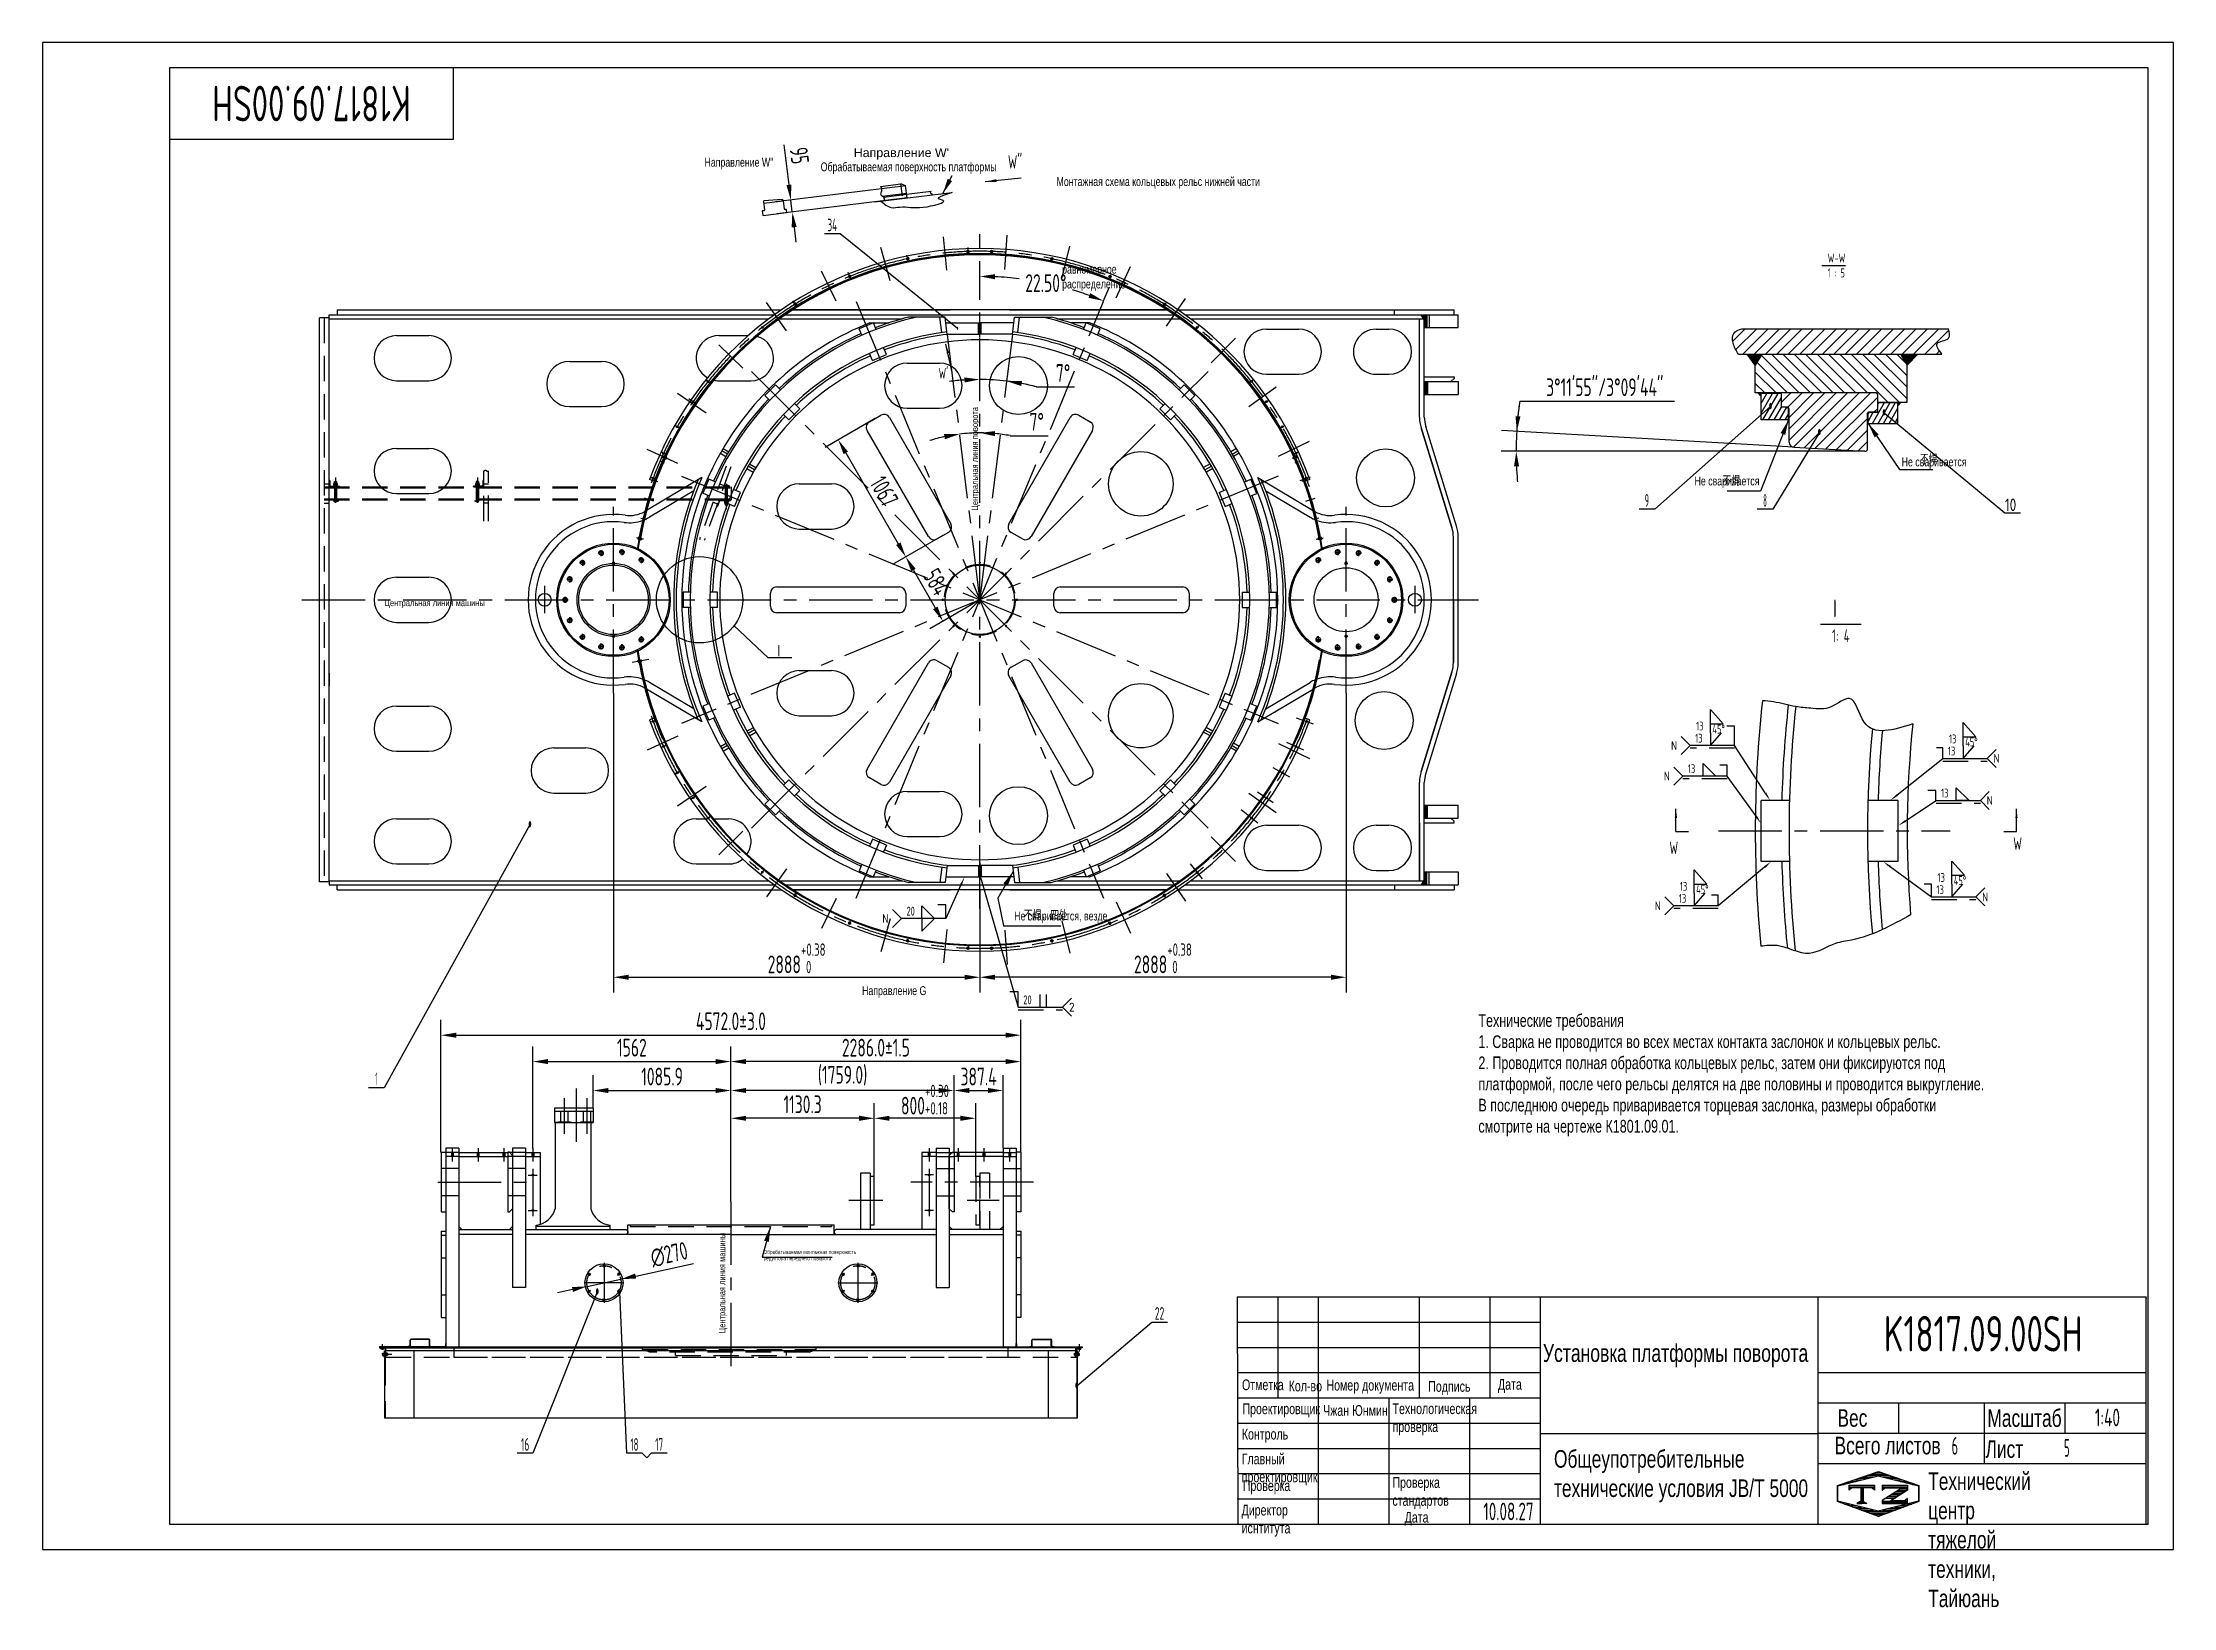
# Model space of a CAD drawing. Header units: millimetres. Extents: x 0 to 16800, y -457 to 11880.
import ezdxf
from ezdxf.enums import TextEntityAlignment as Align

# ---------------------------------------------------------------- set-up
doc = ezdxf.new("R2010")
doc.units = ezdxf.units.MM
doc.header["$LTSCALE"] = 400
doc.linetypes.add('F', pattern=[0.75, 0.5, -0.25])
doc.linetypes.add('G', pattern=[2, 1.25, -0.25, 0.25, -0.25])
for name, color, linetype in [('01', 7, 'Continuous'), ('02', 1, 'Continuous'), ('04', 2, 'F'), ('05', 142, 'G'), ('08', 1, 'Continuous'), ('10', 1, 'Continuous'), ('11', 3, 'Continuous'), ('13', 3, 'Continuous'), ('THICK', 7, 'Continuous')]:
    doc.layers.add(name, color=color, linetype=linetype)
doc.styles.get("Standard").update_dxf_attribs({"font": 'isocp', "width": 0.707, "bigfont": 'intecad.shx'})
doc.dimstyles.new('INTE', dxfattribs={"dimscale": 40, "dimtxt": 3.5, "dimasz": 3, "dimexe": 3, "dimexo": 0, "dimgap": 1, "dimtad": 1, "dimdec": 1, "dimdsep": 46, "dimtxsty": 'Standard', "dimcen": 0, "dimclrd": 1, "dimclre": 1, "dimclrt": 3, "dimaunit": 1, "dimadec": 0, "dimazin": 0, "dimtfac": 1, "dimtmove": 0, "dimatfit": 0, "dimfxl": 1, "dimarcsym": 0})
doc.dimstyles.new('INTE$2', dxfattribs={"dimscale": 40, "dimtxt": 3.5, "dimasz": 3, "dimexe": 3, "dimexo": 0, "dimgap": 1, "dimtad": 1, "dimtih": 1, "dimtoh": 1, "dimdec": 1, "dimdsep": 46, "dimtxsty": 'Standard', "dimcen": 0, "dimclrd": 1, "dimclre": 1, "dimclrt": 3, "dimaunit": 1, "dimadec": 0, "dimazin": 0, "dimtfac": 1, "dimtmove": 0, "dimatfit": 0, "dimfxl": 1, "dimarcsym": 0})
pattern_1 = [(60, (-738.62, 592.878), (-32.99557, 19.05), [])]

msp = doc.modelspace()

# ---------------------------------------------------------------- texts
at = {"layer": '01', "color": 3, "insert": (7736.28, 4956.66), "char_height": 70, "attachment_point": 7}
msp.add_mtext('不焊，四处', dxfattribs=at)
at = {"layer": '01', "attachment_point": 1}
for s, insert, char_height in [('{\\fArial|b0|i0|c204|p34;Отметка}', (9456.43, 1340.43), 84.8232), ('{\\fArial|b0|i0|c204|p34;Кол-во}', (9824.28, 1330.67), 84.8232), ('{\\fArial|b0|i0|c204|p34;Номер документа}', (10122.25, 1337.2), 84.8232), ('{\\fArial|b0|i0|c204|p34;Подпись}', (10924.58, 1327.42), 84.8232), ('{\\fArial|b0|i0|c204|p34;Дата}', (11474.73, 1343.68), 84.8232), ('{\\fArial|b0|i0|c204|p34;Проектировщик}', (9460.16, 1150.96), 84.8232), ('{\\fArial|b0|i0|c204|p34;\\C3;Чжан Юнмин}', (10096.22, 1137.93), 84.8232), ('{\\fArial|b0|i0|c204|p34;Технологическая\\Pпроверка}', (10643.43, 1151.6), 84.8232), ('{\\fArial|b0|i0|c204|p34;Вес}', (14151.56, 1105.35), 138.5446), ('{\\fArial|b0|i0|c204|p34;Контроль}', (9455.29, 951.16), 84.8232), ('{\\fArial|b0|i0|c204|p34;Главный\\Pпроектировщик}', (9454.54, 755.93), 84.8232), ('{\\fArial|b0|i0|c204|p34;Проверка}', (9462.83, 544.97), 84.8232), ('{\\fArial|b0|i0|c204|p34;Проверка\\Pстандартов}', (10642.62, 570.17), 84.8232), ('{\\fArial|b0|i0|c204|p34;Директор\\Pиснтитута}', (9453.23, 352.25), 84.8232), ('{\\fArial|b0|i0|c204|p34;Дата}', (10738.99, 295.55), 84.8232)]:
    msp.add_mtext(s, dxfattribs=dict(at, insert=insert, char_height=char_height))
at = {"layer": '01', "insert": (14866.56, 607.06), "char_height": 138.5446, "width": 6.5106, "attachment_point": 1}
msp.add_mtext('{\\fArial|b0|i0|c204|p34;Технический центр\\Pтяжелой техники, Тайюань}', dxfattribs=at)
at = {"layer": '02', "width": 0.605172}
for height, p, p2 in [(20, (7207.56, 9614.91), (7219.56, 9614.91)), (40, (13611.6, 8989.78), (13635.6, 8989.78)), (40, (14506.61, 8939.78), (14530.61, 8939.78)), (40, (13997.17, 8785.43), (14021.17, 8785.43)), (40, (3829.78, 5692.49), (3853.78, 5692.49)), (40, (4361.33, 2009.22), (4385.33, 2009.22)), (40, (4536.01, 2006.74), (4560.01, 2006.74)), (40, (8141.09, 1268.42), (8165.09, 1268.42))]:
    msp.add_text('●', height=height, dxfattribs=at).set_placement(p, p2, align=Align.FIT)
at = {"layer": '04', "attachment_point": 1}
for s, insert, char_height in [("{\\fArial|b0|i0|c204|p34;\\C3;Направление \\fArial|b0|i0|c0|p34;W''}", (5218.68, 10971.79), 70), ('{\\fArial|b0|i0|c204|p34;\\C3;Обрабатываемая поверхность платформы}', (6134.67, 10935.58), 70), ("{\\fArial|b0|i0|c204|p34;\\W1;\\C3;Направление \\fArial|b0|i0|c0|p34;W'}", (6395.43, 11047.54), 70), ('{\\fArial|b0|i0|c204|p34;\\C3;Монтажная схема кольцевых рельс нижней части}', (7994.5, 10819.53), 70), ('{\\fArial|b0|i0|c204|p34;\\C3;Не сваривается}', (14657.56, 8609.29), 70), ('{\\fArial|b0|i0|c204|p34;\\C3;Не сваривается}', (13024.7, 8458.74), 70), ('{\\fArial|b0|i0|c204|p34;\\C3;Центральная линия машины}', (2694.52, 7486.95), 50), ('{\\C3;I}', (14116.87, 7488.92), 140), ('{\\fArial|b0|i0|c204|p34;\\C3;Не сваривается, везде}', (7660.22, 5028.69), 70), ('{\\fArial|b0|i0|c204|p34;Направление \\fArial|b0|i0|c0|p34;G}', (6461.09, 4440.34), 70), ('{\\fArial|b0|i0|c204|p34;\\C3;Технические требования\\P1. Сварка не проводится во всех местах контакта заслонок и кольцевых рельс.\\P2. Проводится полная обработка кольцевых рельс, затем они фиксируются под\\Pплатформой, после чего рельсы делятся на две половины и проводится выкругление.\\PВ последнюю очередь приваривается торцевая заслонка, размеры обработки\\Pсмотрите на чертеже К1801.09.01.}', (11320.51, 4219.8), 100), ('{\\fArial|b0|i0|c204|p34;\\C3;Обрабатываемая монтажная поверхность\\Pредуктора переднего поворота}', (5684.68, 2359.96), 30), ('{\\fArial|b0|i0|c204|p34;\\C3;Установка платформы поворота}', (11829.02, 1618.1), 140)]:
    msp.add_mtext(s, dxfattribs=dict(at, insert=insert, char_height=char_height))
at = {"layer": '04', "insert": (8038.45, 10128.31), "char_height": 70, "width": 24.6915, "attachment_point": 1}
msp.add_mtext('{\\fArial|b0|i0|c204|p34;\\C3;равномерное распределение}', dxfattribs=at)
at = {"layer": '04', "char_height": 50, "attachment_point": 1, "rotation": 90}
for s, insert in [('{\\fArial|b0|i0|c204|p34;\\C3;Центральная линия поворота}', (7325.23, 8189.91)), ('{\\fArial|b0|i0|c204|p34;\\C3;Центральная линия машины}', (5332.87, 1703.86))]:
    msp.add_mtext(s, dxfattribs=dict(at, insert=insert))
at = {"layer": '05', "color": 3, "char_height": 70}
for insert, attachment_point in [((14801.79, 8553.77), 7), ((13383.88, 8384.17), 9)]:
    msp.add_mtext('不焊', dxfattribs=dict(at, insert=insert, attachment_point=attachment_point))
at = {"layer": '05', "char_height": 138.6, "attachment_point": 1}
for s, insert in [('{\\fArial|b0|i0|c204|p34;\\C0;Масштаб}', (15333.41, 1104.69)), ('{\\fArial|b0|i0|c204|p34;\\C0;Всего листов}', (14128.67, 888.04)), ('{\\fArial|b0|i0|c204|p34;\\C0;Лист}', (15318.69, 859.9)), ('{\\fArial|b0|i0|c204|p34;\\C0;Общеупотребительные\\Pтехнические условия \\fArial|b0|i0|c0|p34;JB/T 5000}', (11916.24, 782.81))]:
    msp.add_mtext(s, dxfattribs=dict(at, insert=insert))
at = {"layer": '11', "width": 0.69384}
msp.add_text('K1817.09.00SH', height=280, rotation=180, dxfattribs=at).set_placement((2902.78, 11540), (1337.22, 11540), align=Align.FIT)
at = {"layer": '11', "width": 0.707}
for s, height, p in [('W"', 105, (7610.63, 10855.21)), ("W'", 84, (7064.52, 9205.25)), ('W', 98, (12826.18, 5452.99)), ('W', 98, (15537.07, 5487.43))]:
    msp.add_text(s, height=height, dxfattribs=at).set_placement(p, align=Align.BOTTOM_LEFT)
at = {"layer": '11'}
for s, height, width, p, p2 in [('34', 98.995, 0.556706, (6188.92, 10392.98), (6263.32, 10392.98)), ('9', 98.99, 0.552154, (12631.94, 8221.11), (12665.92, 8221.11)), ('8', 98.99, 0.514182, (13566.38, 8221.11), (13594.38, 8221.11)), ('10', 98.995, 0.864608, (15471.31, 8186.37), (15561.25, 8186.37)), ('1', 98.99, 0.404, (2623.25, 3660.16), (2637.25, 3660.16)), ('22', 98.995, 0.573679, (8769.51, 1811.1), (8843.91, 1811.1)), ('K1817.09.00SH', 280, 0.69384, (14517.22, 1560), (16082.78, 1560)), ('1:40', 140, 0.657692, (16180.98, 970), (16379.02, 970)), ('16', 98.995, 0.610556, (3770.91, 778.04), (3837.37, 778.04)), ('18', 98.995, 0.606, (4634.86, 778.04), (4697.85, 778.04)), ('17', 98.995, 0.606, (4829.57, 778.04), (4892.56, 778.04)), ('6', 140, 0.600695, (15051.81, 746.02), (15102.24, 746.02)), ('5', 140, 0.527686, (15938.15, 730), (15981.85, 730)), ('10.08.27', 138.545, 0.642055, (11359.42, 229.69), (11755.26, 229.69))]:
    msp.add_text(s, height=height, dxfattribs=dict(at, width=width)).set_placement(p, p2, align=Align.FIT)
at = {"layer": '11', "width": 0.707}
for s, p in [('1: 4', (14178.04, 7153.5)), ('Ⅰ', (5805.2, 7032.13))]:
    msp.add_text(s, height=100, dxfattribs=at).set_placement(p, align=Align.CENTER)
at = {"layer": '11', "color": 3, "linetype": 'Continuous', "char_height": 70, "attachment_point": 1}
for s, insert, width in [('W-W\\P1 : 5', (14073.96, 10216.11), 550.345), ('13', (13037.45, 6526.41), 63.239), ('45%%D', (13165.19, 6502.39), 184.659), ('13', (15030.92, 6424.84), 63.239), ('45%%D', (15158.67, 6400.83), 184.659), ('13', (12909.14, 5262.83), 63.239), ('45%%D', (13036.88, 5238.82), 184.659), ('13', (14940.54, 5332.21), 63.239), ('45%%D', (15068.28, 5308.2), 184.659)]:
    msp.add_mtext(s, dxfattribs=dict(at, insert=insert, width=width))

# ---------------------------------------------------------------- blocks, each defined once
blk = doc.blocks.new('*D70')
at = {"layer": '08', "color": 1, "lineweight": -2}
for p, q in [((4501, 6752), (4501, 4391)), ((7389, 5094), (7389, 4391)), ((4621, 4511), (7269, 4511))]:
    blk.add_line(p, q, dxfattribs=at)
at = {"layer": '08', "color": 1}
for points in [[(4621, 4531), (4621, 4491), (4501, 4511)], [(7269, 4531), (7269, 4491), (7389, 4511)]]:
    blk.add_solid(points, dxfattribs=at)
at = {"layer": 'Defpoints', "color": 0}
for p in [(4501, 6752), (7389, 5094), (7389, 4511)]:
    blk.add_point(p, dxfattribs=at)
at = {"layer": '08', "color": 3, "insert": (5945, 4660), "char_height": 140, "attachment_point": 5}
blk.add_mtext('2888{\\C3;\\H0.7x;\\S+0.38^  0;}', dxfattribs=at)
blk = doc.blocks.new('*D71')
at = {"layer": '08', "color": 1, "lineweight": -2}
for p, q in [((10277, 6752), (10277, 4391)), ((7389, 5094), (7389, 4391)), ((10157, 4511), (7509, 4511))]:
    blk.add_line(p, q, dxfattribs=at)
at = {"layer": '08', "color": 1}
for points in [[(7509, 4531), (7509, 4491), (7389, 4511)], [(10157, 4531), (10157, 4491), (10277, 4511)]]:
    blk.add_solid(points, dxfattribs=at)
at = {"layer": 'Defpoints', "color": 0}
for p in [(10277, 6752), (7389, 5094), (7389, 4511)]:
    blk.add_point(p, dxfattribs=at)
at = {"layer": '08', "color": 3, "insert": (8833, 4660), "char_height": 140, "attachment_point": 5}
blk.add_mtext('2888{\\C3;\\H0.7x;\\S+0.38^  0;}', dxfattribs=at)
blk = doc.blocks.new('RET')
at = {"layer": '01', "color": 7, "linetype": 'Continuous'}
for p, q in [((11299, 6954), (11299, 6834)), ((11299, 6954), (11358, 6954)), ((11513, 6954), (11569, 6954)), ((11569, 6834), (11569, 6954)), ((11299, 6834), (11358, 6834)), ((11513, 6834), (11569, 6834))]:
    blk.add_line(p, q, dxfattribs=at)
blk = doc.blocks.new('*D72')
at = {"layer": '08', "color": 1, "lineweight": -2}
for p, q in [((7389, 9880), (7389, 10157)), ((8363, 9839), (8411, 9954))]:
    blk.add_line(p, q, dxfattribs=at)
for start, end in [(82.9865, 87.3038), (70.196, 73.3567)]:
    blk.add_arc((7389, 7487), 2550, start, end, dxfattribs=at)
at = {"layer": '08', "color": 1}
for points in [[(7509, 10014), (7510, 10054), (7389, 10037)], [(8260, 9905), (8246, 9868), (8365, 9843)]]:
    blk.add_solid(points, dxfattribs=at)
at = {"layer": 'Defpoints', "color": 0}
for p in [(7722, 10015), (7389, 9880), (8363, 9839), (7389, 7487), (7389, 5094)]:
    blk.add_point(p, dxfattribs=at)
at = {"layer": '08', "color": 3, "insert": (7910, 9984), "char_height": 140, "attachment_point": 5}
blk.add_mtext('22.50°', dxfattribs=at)
blk = doc.blocks.new('*U43', base_point=(14288, 6298))
at = {"layer": '01'}
blk.add_lwpolyline([(13831, 6772), (13931, 6672), (13831, 6672)], close=True, dxfattribs=at)
at = {"layer": '02'}
for points in [[(13601, 6742), (13671, 6672), (13601, 6601)], [(14248, 6355), (14021, 6672), (13671, 6672)]]:
    blk.add_lwpolyline(points, dxfattribs=at)
blk.add_lwpolyline([(14288, 6298, 0, 16, 0), (14248, 6355, 16, 16, 0)], format="xyseb", dxfattribs=at)
at = {"layer": '04'}
blk.add_line((14021, 6651), (13671, 6651), dxfattribs=at)
at = {"layer": '13', "width": 0.707}
blk.add_text('13', height=70, dxfattribs=at).set_placement((13711, 6695))
at = {"layer": '13', "width": 1.010989}
blk.add_text('N', height=70, dxfattribs=at).set_placement((13521, 6637), (13567, 6637), align=Align.FIT)
blk = doc.blocks.new('*U44', base_point=(15367, 6278))
at = {"layer": '01'}
blk.add_lwpolyline([(15827, 6579), (15927, 6479), (15827, 6479)], close=True, dxfattribs=at)
at = {"layer": '02'}
for points in [[(15425, 6317), (15667, 6479), (16017, 6479)], [(16087, 6549), (16017, 6479), (16087, 6408)]]:
    blk.add_lwpolyline(points, dxfattribs=at)
blk.add_lwpolyline([(15367, 6278, 0, 16, 0), (15425, 6317, 16, 16, 0)], format="xyseb", dxfattribs=at)
at = {"layer": '04'}
blk.add_line((15667, 6458), (16017, 6458), dxfattribs=at)
at = {"layer": '13', "width": 0.707}
blk.add_text('13', height=70, dxfattribs=at).set_placement((15707, 6502))
at = {"layer": '13', "width": 1.010989}
blk.add_text('N', height=70, dxfattribs=at).set_placement((16067, 6444), (16113, 6444), align=Align.FIT)
blk = doc.blocks.new('*U45', base_point=(15307, 6479))
at = {"layer": '01'}
blk.add_lwpolyline([(15881, 6911), (15881, 6811), (15969, 6911)], dxfattribs=at)
at = {"layer": '02'}
for points in [[(15362, 6523), (15721, 6811), (16071, 6811)], [(16142, 6882), (16071, 6811), (16142, 6740)]]:
    blk.add_lwpolyline(points, dxfattribs=at)
blk.add_lwpolyline([(15307, 6479, 0, 16, 0), (15362, 6523, 16, 16, 0)], format="xyseb", dxfattribs=at)
at = {"layer": '04'}
blk.add_line((15721, 6790), (16071, 6790), dxfattribs=at)
at = {"layer": '13', "width": 0.707}
blk.add_text('13', height=70, dxfattribs=at).set_placement((15761, 6834))
at = {"layer": '13', "width": 1.010989}
blk.add_text('N', height=70, dxfattribs=at).set_placement((16121, 6776), (16167, 6776), align=Align.FIT)
blk = doc.blocks.new('*U46', base_point=(15249, 5999))
at = {"layer": '01'}
blk.add_lwpolyline([(15791, 5818), (15791, 5718), (15879, 5818)], dxfattribs=at)
at = {"layer": '02'}
blk.add_lwpolyline([(15249, 5999, 0, 16, 0), (15305, 5958, 16, 16, 0)], format="xyseb", dxfattribs=at)
for points in [[(15305, 5958), (15631, 5718), (15981, 5718)], [(16052, 5789), (15981, 5718), (16052, 5648)]]:
    blk.add_lwpolyline(points, dxfattribs=at)
at = {"layer": '04'}
blk.add_line((15631, 5697), (15981, 5697), dxfattribs=at)
at = {"layer": '13', "width": 0.707}
blk.add_text('13', height=70, dxfattribs=at).set_placement((15671, 5741))
at = {"layer": '13', "width": 1.010989}
blk.add_text('N', height=70, dxfattribs=at).set_placement((16031, 5683), (16077, 5683), align=Align.FIT)
blk = doc.blocks.new('*U47', base_point=(14359, 6479))
at = {"layer": '01'}
blk.add_lwpolyline([(13888, 7012), (13888, 6912), (13976, 7012)], dxfattribs=at)
at = {"layer": '02'}
for points in [[(13657, 6983), (13728, 6912), (13657, 6842)], [(14321, 6538), (14078, 6912), (13728, 6912)]]:
    blk.add_lwpolyline(points, dxfattribs=at)
blk.add_lwpolyline([(14359, 6479, 0, 16, 0), (14321, 6538, 16, 16, 0)], format="xyseb", dxfattribs=at)
at = {"layer": '04'}
blk.add_line((14078, 6891), (13728, 6891), dxfattribs=at)
at = {"layer": '13', "width": 1.010989}
blk.add_text('N', height=70, dxfattribs=at).set_placement((13578, 6877), (13624, 6877), align=Align.FIT)
at = {"layer": '13', "width": 0.707}
blk.add_text('13', height=70, dxfattribs=at).set_placement((13768, 6935))
blk = doc.blocks.new('*U48', base_point=(14370, 5999))
at = {"layer": '01'}
blk.add_lwpolyline([(13760, 5749), (13760, 5649), (13848, 5749)], dxfattribs=at)
at = {"layer": '02'}
for points in [[(14316, 5954), (13950, 5649), (13600, 5649)], [(13529, 5720), (13600, 5649), (13529, 5578)]]:
    blk.add_lwpolyline(points, dxfattribs=at)
blk.add_lwpolyline([(14370, 5999, 0, 16, 0), (14316, 5954, 16, 16, 0)], format="xyseb", dxfattribs=at)
at = {"layer": '04'}
blk.add_line((13950, 5628), (13600, 5628), dxfattribs=at)
at = {"layer": '13', "width": 0.707}
blk.add_text('13', height=70, dxfattribs=at).set_placement((13640, 5672))
at = {"layer": '13', "width": 1.010989}
blk.add_text('N', height=70, dxfattribs=at).set_placement((13450, 5614), (13496, 5614), align=Align.FIT)
blk = doc.blocks.new('*D73')
at = {"layer": '08', "color": 1, "lineweight": -2}
for p, q in [((7097, 7993), (6702, 7765)), ((6866, 7721), (7038, 7423)), ((7389, 7487), (6994, 7259))]:
    blk.add_line(p, q, dxfattribs=at)
at = {"layer": '08', "color": 1}
for points in [[(6884, 7731), (6849, 7711), (6806, 7825)], [(7056, 7433), (7021, 7413), (7098, 7319)]]:
    blk.add_solid(points, dxfattribs=at)
at = {"layer": 'Defpoints', "color": 0}
for p in [(7097, 7993), (7389, 7487), (7098, 7319)]:
    blk.add_point(p, dxfattribs=at)
at = {"layer": '08', "color": 3, "insert": (7047, 7627), "char_height": 140, "attachment_point": 5, "rotation": 300.0005}
blk.add_mtext('584', dxfattribs=at)
blk = doc.blocks.new('*D74')
at = {"layer": '08', "color": 1, "lineweight": -2}
for p, q in [((6564, 8917), (6169, 8689)), ((6333, 8645), (6746, 7929)), ((7097, 7993), (6702, 7765))]:
    blk.add_line(p, q, dxfattribs=at)
at = {"layer": '08', "color": 1}
for points in [[(6350, 8655), (6315, 8635), (6273, 8749)], [(6764, 7939), (6729, 7919), (6806, 7825)]]:
    blk.add_solid(points, dxfattribs=at)
at = {"layer": 'Defpoints', "color": 0}
for p in [(6564, 8917), (7097, 7993), (6806, 7825)]:
    blk.add_point(p, dxfattribs=at)
at = {"layer": '08', "color": 3, "insert": (6635, 8342), "char_height": 140, "attachment_point": 5, "rotation": 300}
blk.add_mtext('1067', dxfattribs=at)
blk = doc.blocks.new('*D57')
at = {"layer": '08', "color": 1, "lineweight": -2}
for p, q in [((7186, 3131), (7186, 3738)), ((7573, 3163), (7573, 3738)), ((7306, 3618), (7453, 3618))]:
    blk.add_line(p, q, dxfattribs=at)
at = {"layer": '08', "color": 1}
for points in [[(7306, 3638), (7306, 3598), (7186, 3618)], [(7453, 3638), (7453, 3598), (7573, 3618)]]:
    blk.add_solid(points, dxfattribs=at)
at = {"layer": 'Defpoints', "color": 0}
for p in [(7573, 3618), (7186, 3131), (7573, 3163)]:
    blk.add_point(p, dxfattribs=at)
at = {"layer": '08', "color": 3, "insert": (7380, 3728), "char_height": 140, "attachment_point": 5}
blk.add_mtext('387.4', dxfattribs=at)
blk = doc.blocks.new('*D58')
at = {"layer": '08', "color": 1, "lineweight": -2}
for p, q in [((3865, 3162), (3865, 3966)), ((5427, 3678), (5427, 3966)), ((3985, 3846), (5307, 3846))]:
    blk.add_line(p, q, dxfattribs=at)
at = {"layer": '08', "color": 1}
for points in [[(3985, 3866), (3985, 3826), (3865, 3846)], [(5307, 3866), (5307, 3826), (5427, 3846)]]:
    blk.add_solid(points, dxfattribs=at)
at = {"layer": 'Defpoints', "color": 0}
for p in [(5427, 3846), (5427, 3678), (3865, 3162)]:
    blk.add_point(p, dxfattribs=at)
at = {"layer": '08', "color": 3, "insert": (4646, 3956), "char_height": 140, "attachment_point": 5}
blk.add_mtext('1562', dxfattribs=at)
blk = doc.blocks.new('*D59')
at = {"layer": '08', "color": 1, "lineweight": -2}
for p, q in [((5427, 3459), (5427, 3966)), ((7713, 3131), (7713, 3966)), ((7593, 3846), (5547, 3846))]:
    blk.add_line(p, q, dxfattribs=at)
at = {"layer": '08', "color": 1}
for points in [[(5547, 3866), (5547, 3826), (5427, 3846)], [(7593, 3866), (7593, 3826), (7713, 3846)]]:
    blk.add_solid(points, dxfattribs=at)
at = {"layer": 'Defpoints', "color": 0}
for p in [(5427, 3846), (5427, 3459), (7713, 3131)]:
    blk.add_point(p, dxfattribs=at)
at = {"layer": '08', "color": 3, "insert": (6570, 3956), "char_height": 140, "attachment_point": 5}
blk.add_mtext('2286.0%%p1.5', dxfattribs=at)
blk = doc.blocks.new('*D60')
at = {"layer": '08', "color": 1, "lineweight": -2}
for p, q in [((6557, 2940), (6557, 3519)), ((7237, 3399), (6677, 3399)), ((7357, 2940), (7357, 3519))]:
    blk.add_line(p, q, dxfattribs=at)
at = {"layer": '08', "color": 1}
for points in [[(6677, 3419), (6677, 3379), (6557, 3399)], [(7237, 3419), (7237, 3379), (7357, 3399)]]:
    blk.add_solid(points, dxfattribs=at)
at = {"layer": 'Defpoints', "color": 0}
for p in [(6557, 3399), (6557, 2940), (7357, 2940)]:
    blk.add_point(p, dxfattribs=at)
at = {"layer": '08', "color": 3, "insert": (6957, 3546), "char_height": 140, "attachment_point": 5}
blk.add_mtext('800{\\C3;\\H0.7x;\\S+0.30^ +0.18;}', dxfattribs=at)
blk = doc.blocks.new('*D61')
at = {"layer": '08', "color": 1, "lineweight": -2}
for p, q in [((5427, 2744), (5427, 3738)), ((7186, 3131), (7186, 3738)), ((7066, 3618), (5547, 3618))]:
    blk.add_line(p, q, dxfattribs=at)
at = {"layer": '08', "color": 1}
for points in [[(5547, 3638), (5547, 3598), (5427, 3618)], [(7066, 3638), (7066, 3598), (7186, 3618)]]:
    blk.add_solid(points, dxfattribs=at)
at = {"layer": 'Defpoints', "color": 0}
for p in [(5427, 3618), (7186, 3131), (5427, 2744)]:
    blk.add_point(p, dxfattribs=at)
at = {"layer": '08', "color": 3, "insert": (6307, 3735), "char_height": 140, "attachment_point": 5}
blk.add_mtext('(1759.0)', dxfattribs=at)
blk = doc.blocks.new('*D62')
at = {"layer": '08', "color": 1, "lineweight": -2}
for p, q in [((5427, 2744), (5427, 3519)), ((6437, 3399), (5547, 3399)), ((6557, 2940), (6557, 3519))]:
    blk.add_line(p, q, dxfattribs=at)
at = {"layer": '08', "color": 1}
for points in [[(5547, 3419), (5547, 3379), (5427, 3399)], [(6437, 3419), (6437, 3379), (6557, 3399)]]:
    blk.add_solid(points, dxfattribs=at)
at = {"layer": 'Defpoints', "color": 0}
for p in [(5427, 3399), (6557, 2940), (5427, 2744)]:
    blk.add_point(p, dxfattribs=at)
at = {"layer": '08', "color": 3, "insert": (5992, 3509), "char_height": 140, "attachment_point": 5}
blk.add_mtext('1130.3', dxfattribs=at)
blk = doc.blocks.new('*D63')
at = {"layer": '08', "color": 1, "lineweight": -2}
for p, q in [((3141, 3131), (3141, 4174)), ((3261, 4054), (7593, 4054)), ((7713, 3131), (7713, 4174))]:
    blk.add_line(p, q, dxfattribs=at)
at = {"layer": '08', "color": 1}
for points in [[(3261, 4074), (3261, 4034), (3141, 4054)], [(7593, 4074), (7593, 4034), (7713, 4054)]]:
    blk.add_solid(points, dxfattribs=at)
at = {"layer": 'Defpoints', "color": 0}
for p in [(7713, 4054), (3141, 3131), (7713, 3131)]:
    blk.add_point(p, dxfattribs=at)
at = {"layer": '08', "color": 3, "insert": (5427, 4164), "char_height": 140, "attachment_point": 5}
blk.add_mtext('4572.0%%p3.0', dxfattribs=at)
blk = doc.blocks.new('*D64')
at = {"layer": '08', "color": 1, "lineweight": -2}
for p, q in [((4676, 2155), (5133, 2254)), ((4177, 2048), (4060, 2023)), ((4294, 2074), (4558, 2130))]:
    blk.add_line(p, q, dxfattribs=at)
at = {"layer": '08', "color": 1}
for points in [[(4173, 2068), (4181, 2029), (4294, 2074)], [(4671, 2175), (4680, 2136), (4558, 2130)]]:
    blk.add_solid(points, dxfattribs=at)
at = {"layer": 'Defpoints', "color": 0}
for p in [(4294, 2074), (4558, 2130)]:
    blk.add_point(p, dxfattribs=at)
at = {"layer": '08', "color": 3, "insert": (4940, 2325), "char_height": 140, "attachment_point": 5, "rotation": 12.1221}
blk.add_mtext('∅270', dxfattribs=at)
blk = doc.blocks.new('*U49')
at = {"layer": '01'}
for p, q in [((0, 9), (-8, 4)), ((-8, 4), (-8, 0)), ((-8, -4), (-8, 0)), ((8, 4), (0, 9)), ((8, 0), (8, 4)), ((8, 0), (8, -4)), ((0, -9), (-8, -4)), ((8, -4), (0, -9))]:
    blk.add_line(p, q, dxfattribs=at)
at = {"layer": '05'}
for p, q in [((-10, 0), (9, 0)), ((0, -11), (0, 10))]:
    blk.add_line(p, q, dxfattribs=at)
blk = doc.blocks.new('*D65')
at = {"layer": '08', "color": 1, "lineweight": -2}
for p, q in [((4341, 3480), (4341, 3738)), ((5427, 3399), (5427, 3738)), ((4461, 3618), (5307, 3618))]:
    blk.add_line(p, q, dxfattribs=at)
at = {"layer": '08', "color": 1}
for points in [[(4461, 3638), (4461, 3598), (4341, 3618)], [(5307, 3638), (5307, 3598), (5427, 3618)]]:
    blk.add_solid(points, dxfattribs=at)
at = {"layer": 'Defpoints', "color": 0}
for p in [(5427, 3618), (4341, 3480), (5427, 3399)]:
    blk.add_point(p, dxfattribs=at)
at = {"layer": '08', "color": 3, "insert": (4884, 3728), "char_height": 140, "attachment_point": 5}
blk.add_mtext('1085.9', dxfattribs=at)
blk = doc.blocks.new('*D66')
at = {"layer": '08', "color": 1, "lineweight": -2}
for p, q in [((11647, 9053), (12867, 9053)), ((13807, 8690), (11503, 8821)), ((14004, 8658), (11499, 8658))]:
    blk.add_line(p, q, dxfattribs=at)
for start, end in [(171.7511, 176.7552), (171.7522, 174.2537), (176.7552, 180), (182.5015, 185.003)]:
    blk.add_arc((14367, 8658), 2749, start, end, dxfattribs=at)
at = {"layer": '08', "color": 1}
for points in [[(11652, 8932), (11613, 8935), (11623, 8814)], [(11601, 8538), (11641, 8539), (11619, 8658)]]:
    blk.add_solid(points, dxfattribs=at)
at = {"layer": 'Defpoints', "color": 0}
for p in [(11619, 8710), (13807, 8690), (14004, 8658), (14367, 8658), (14367, 8658)]:
    blk.add_point(p, dxfattribs=at)
at = {"layer": '08', "color": 3, "insert": (12317, 9163), "char_height": 140, "attachment_point": 5}
blk.add_mtext('3%%D11\'55"/3%%d09\'44"', dxfattribs=at)
blk = doc.blocks.new('*U53')
at = {"layer": '01'}
for p, q in [((0, 10), (-9, 5)), ((-9, 5), (-9, 0)), ((-9, -5), (-9, 0)), ((9, 5), (0, 10)), ((9, 0), (9, 5)), ((0, -10), (-9, -5)), ((9, -5), (0, -10)), ((9, 0), (9, -5))]:
    blk.add_line(p, q, dxfattribs=at)
blk.add_circle((0, 0), 4.8, dxfattribs=at)
at = {"layer": '02'}
blk.add_arc((0, 0), 6, 266.5577, 182.6113, dxfattribs=at)
at = {"layer": '05'}
for p, q in [((10, 0), (-10, 0)), ((0, 11), (0, -11))]:
    blk.add_line(p, q, dxfattribs=at)
blk = doc.blocks.new('*U50')
at = {"layer": '01'}
for p, q in [((-7, 0), (-7, 7)), ((-7, 7), (0, 7)), ((-7, 4), (0, 4)), ((0, 7), (0, 0)), ((0, -7), (0, 0)), ((-7, 0), (-7, -7)), ((-7, -4), (0, -4)), ((-7, -7), (0, -7))]:
    blk.add_line(p, q, dxfattribs=at)
at = {"layer": '05'}
blk.add_line((-8, 0), (1, 0), dxfattribs=at)
blk = doc.blocks.new('*U51')
at = {"layer": '10'}
h = blk.add_hatch(dxfattribs=at)
h.set_pattern_fill('_USER', color=256, angle=45, style=0, pattern_type=0)
h.set_pattern_definition([(45, (0, 0), (-0.70711, 0.70711), [])])
h.paths.add_polyline_path([(-12, 0), (-4, 0), (-4, 2), (-12, 2)])
h.paths.add_polyline_path([(12, 2), (4, 2), (4, 0), (12, 0)])
at = {"layer": '01'}
for p, q in [((-12, 2), (-12, 0)), ((0, 2), (-12, 2)), ((-12, 0), (0, 0)), ((-4, 2), (-4, 0)), ((0, 2), (12, 2)), ((12, 0), (0, 0)), ((4, 2), (4, 0)), ((12, 2), (12, 0))]:
    blk.add_line(p, q, dxfattribs=at)
at = {"layer": '05'}
blk.add_line((0, 4), (0, -2), dxfattribs=at)
blk = doc.blocks.new('*U52')
at = {"layer": '01'}
for p, q in [((-5, 0), (-5, 7)), ((-5, 7), (0, 7)), ((0, 4), (-5, 4)), ((-5, 0), (-5, -7)), ((0, 7), (0, 0)), ((0, 4), (25, 4)), ((0, -7), (0, 0)), ((4, 4), (4, 0)), ((4, -4), (4, 0)), ((25, 4), (25, 0)), ((25, -4), (25, 0)), ((0, -4), (-5, -4)), ((-5, -7), (0, -7)), ((0, -4), (25, -4))]:
    blk.add_line(p, q, dxfattribs=at)
at = {"layer": '02'}
for p, q in [((25, 3), (4, 3)), ((25, -3), (4, -3))]:
    blk.add_line(p, q, dxfattribs=at)
at = {"layer": '05'}
blk.add_line((-8, 0), (29, 0), dxfattribs=at)
blk = doc.blocks.new('*U54')
at = {"layer": '01'}
for p, q in [((-6, 2), (-6, 0)), ((0, 2), (-6, 2)), ((-6, 0), (0, 0)), ((0, 0), (-1, 2)), ((0, 2), (1, 0)), ((0, 2), (6, 2)), ((6, 0), (0, 0)), ((6, 2), (6, 0))]:
    blk.add_line(p, q, dxfattribs=at)
at = {"layer": '05'}
blk.add_line((0, 4), (0, -2), dxfattribs=at)
blk = doc.blocks.new('*U41')
at = {"layer": '01'}
for p, q in [((-9, 3), (-9, 0)), ((0, 3), (-9, 3)), ((-9, 0), (0, 0)), ((0, 0), (-2, 3)), ((0, 3), (2, 0)), ((0, 3), (9, 3)), ((9, 0), (0, 0)), ((9, 3), (9, 0))]:
    blk.add_line(p, q, dxfattribs=at)
at = {"layer": '05'}
blk.add_line((0, 5), (0, -2), dxfattribs=at)
blk = doc.blocks.new('*U40')
at = {"layer": '01'}
for p, q in [((0, 80), (4, 80)), ((0, 80), (0, 0)), ((0, 0), (50, 0)), ((6, 14), (6, 78)), ((48, 6), (14, 6)), ((50, 0), (50, 4))]:
    blk.add_line(p, q, dxfattribs=at)
for centre, radius, start, end in [((4, 78), 1.98, 359.954, 90), ((14, 14), 8.5, 180, 270), ((48, 4), 1.98, 0, 89.9911)]:
    blk.add_arc(centre, radius, start, end, dxfattribs=at)
blk = doc.blocks.new('ttwe')
at = {"layer": '04', "linetype": 'F', "ltscale": 1.25}
for points in [[(24163, 15623), (24163, 15620), (24166, 15620)], [(24163, 15597), (24163, 15600), (24166, 15600)], [(29603, 15623), (29603, 15620), (29600, 15620)], [(29603, 15597), (29603, 15600), (29600, 15600)]]:
    blk.add_hatch(color=2, dxfattribs=at).paths.add_polyline_path(points)
for p, q in [((24149, 15660), (26883, 15660)), ((24382, 15637), (24382, 15106)), ((29618, 15660), (26883, 15660)), ((29384, 15637), (29384, 15106))]:
    blk.add_line(p, q)
at = {"layer": '01', "ltscale": 1.25}
for p, q in [((26883, 15666), (24113, 15666)), ((29614, 15636), (24152, 15636)), ((24152, 15632), (24152, 15636)), ((29614, 15632), (29614, 15636)), ((24152, 15615), (24152, 15106)), ((29609, 15615), (29609, 15106)), ((29614, 15615), (29614, 15106)), ((29614, 15106), (24152, 15106))]:
    blk.add_line(p, q, dxfattribs=at)
at = {"layer": '01'}
for p, q in [((24163, 15666), (24113, 15666)), ((24113, 15666), (24113, 15662)), ((24115, 15660), (24149, 15660)), ((24125, 15649), (24125, 15656)), ((24125, 15656), (24135, 15656)), ((24135, 15649), (24125, 15649)), ((24129, 15656), (24129, 15649)), ((24145, 15656), (24135, 15656)), ((24135, 15649), (24145, 15649)), ((24141, 15656), (24141, 15649)), ((24145, 15649), (24145, 15656)), ((24152, 15632), (24148, 15632)), ((24148, 15632), (24148, 15610)), ((24152, 15610), (24152, 15632)), ((24157, 15651), (24157, 15636)), ((24163, 15636), (24163, 15666)), ((29614, 15610), (29614, 15632)), ((29614, 15632), (29618, 15632)), ((29618, 15632), (29618, 15610)), ((29621, 15649), (29621, 15656)), ((29621, 15656), (29631, 15656)), ((29631, 15649), (29621, 15649)), ((29625, 15656), (29625, 15649)), ((29641, 15656), (29631, 15656)), ((29631, 15649), (29641, 15649)), ((29637, 15656), (29637, 15649)), ((29641, 15649), (29641, 15656)), ((24137, 15620), (24145, 15620)), ((24137, 15610), (24137, 15620)), ((24145, 15616), (24137, 15616)), ((24137, 15610), (24137, 15600)), ((24145, 15604), (24137, 15604)), ((24137, 15600), (24145, 15600)), ((24145, 15620), (24145, 15610)), ((24145, 15610), (24145, 15619)), ((24145, 15619), (24148, 15619)), ((24145, 15600), (24145, 15610)), ((24145, 15610), (24145, 15600)), ((24145, 15600), (24148, 15600)), ((24148, 15588), (24148, 15610)), ((24152, 15588), (24148, 15588)), ((24152, 15610), (24152, 15588)), ((29614, 15610), (29614, 15588)), ((29614, 15588), (29618, 15588)), ((29621, 15619), (29618, 15619)), ((29618, 15619), (29618, 15610)), ((29618, 15600), (29618, 15610)), ((29618, 15588), (29618, 15610)), ((29621, 15600), (29618, 15600)), ((29629, 15620), (29621, 15620)), ((29621, 15620), (29621, 15610)), ((29621, 15610), (29621, 15619)), ((29621, 15616), (29629, 15616)), ((29621, 15610), (29621, 15600)), ((29621, 15600), (29621, 15610)), ((29621, 15604), (29629, 15604)), ((29629, 15600), (29621, 15600)), ((29629, 15610), (29629, 15620)), ((29629, 15610), (29629, 15600))]:
    blk.add_line(p, q, dxfattribs=at)
at = {"layer": '01', "color": 7, "linetype": 'Continuous'}
blk.add_line((29603, 15666), (26883, 15666), dxfattribs=at)
at = {"layer": '01'}
for centre, radius, start, end in [((24115, 15662), 1.98, 180, 269.9911), ((24149, 15651), 8.5, 360, 90)]:
    blk.add_arc(centre, radius, start, end, dxfattribs=at)
at = {"layer": '04', "color": 2, "linetype": 'F'}
for p, q in [((24157, 15636), (24157, 15588)), ((24163, 15586), (24163, 15636)), ((24148, 15619), (24148, 15610)), ((24152, 15616), (24148, 15616)), ((24148, 15600), (24148, 15610)), ((24152, 15603), (24148, 15603)), ((24150, 15616), (24150, 15610)), ((24175, 15614), (24150, 15614)), ((24150, 15604), (24150, 15610)), ((24175, 15605), (24150, 15605)), ((24163, 15586), (24159, 15586)), ((24175, 15610), (24162, 15610)), ((24174, 15620), (24163, 15620)), ((24163, 15620), (24163, 15610)), ((24175, 15616), (24163, 15616)), ((24163, 15600), (24163, 15610)), ((24175, 15604), (24163, 15604)), ((24174, 15600), (24163, 15600)), ((24163, 15586), (29603, 15586)), ((24174, 15610), (24174, 15620)), ((24174, 15610), (24174, 15600)), ((24175, 15616), (24175, 15610)), ((24175, 15604), (24175, 15610)), ((29618, 15616), (29591, 15616)), ((29591, 15616), (29591, 15610)), ((29591, 15614), (29616, 15614)), ((29591, 15610), (29604, 15610)), ((29591, 15604), (29591, 15610)), ((29591, 15605), (29616, 15605)), ((29618, 15604), (29591, 15604)), ((29592, 15620), (29603, 15620)), ((29592, 15610), (29592, 15620)), ((29592, 15616), (29603, 15616)), ((29592, 15610), (29592, 15600)), ((29592, 15604), (29603, 15604)), ((29592, 15600), (29603, 15600)), ((29603, 15620), (29603, 15610)), ((29603, 15600), (29603, 15610)), ((29612, 15610), (29620, 15610)), ((29614, 15616), (29618, 15616)), ((29614, 15603), (29618, 15603)), ((29616, 15616), (29616, 15610)), ((29616, 15604), (29616, 15610))]:
    blk.add_line(p, q, dxfattribs=at)
at = {"layer": '04', "color": 2, "linetype": 'F', "ltscale": 1.25}
for p, q in [((24163, 15617), (24152, 15617)), ((24163, 15603), (24152, 15603)), ((24154, 15610), (24177, 15610)), ((24157, 15615), (24157, 15106)), ((24163, 15623), (24166, 15620)), ((24163, 15597), (24166, 15600)), ((29612, 15610), (29589, 15610)), ((29603, 15623), (29600, 15620)), ((29603, 15597), (29600, 15600)), ((29603, 15617), (29614, 15617)), ((29603, 15603), (29614, 15603))]:
    blk.add_line(p, q, dxfattribs=at)
at = {"layer": '04', "color": 2, "linetype": 'F'}
blk.add_arc((24159, 15588), 1.98, 179.954, 270, dxfattribs=at)
at = {"layer": '05'}
for p, q in [((24135, 15646), (24135, 15690)), ((29631, 15646), (29631, 15690)), ((24134, 15610), (24179, 15610)), ((24182, 15610), (24209, 15610)), ((29632, 15610), (29588, 15610)), ((29623, 15610), (29616, 15610))]:
    blk.add_line(p, q, dxfattribs=at)
at = {"layer": '05', "ltscale": 1.25}
blk.add_line((29631, 15633), (29631, 15690), dxfattribs=at)
at = {"layer": '01', "ltscale": 1.25, "rotation": 180}
blk.add_blockref('*U41', (24135, 15660), dxfattribs=at)
at = {"layer": '01', "ltscale": 1.25, "xscale": -1, "rotation": 180}
for name, p in [('*U40', (29603, 15666)), ('*U41', (29631, 15660))]:
    blk.add_blockref(name, p, dxfattribs=at)
blk = doc.blocks.new('*U55')
at = {"layer": '01'}
for points in [[(-338, -229), (-238, -329), (-338, -329)], [(-338, -429), (-238, -329), (-338, -329)]]:
    blk.add_lwpolyline(points, close=True, dxfattribs=at)
at = {"layer": '02'}
blk.add_lwpolyline([(0, 0, 0, 16, 0), (-29, -64, 16, 16, 0)], format="xyseb", dxfattribs=at)
for points in [[(-29, -64), (-148, -329), (-498, -329)], [(-569, -258), (-498, -329), (-569, -400)]]:
    blk.add_lwpolyline(points, dxfattribs=at)
at = {"layer": '13', "width": 1.010989}
blk.add_text('N', height=70, dxfattribs=at).set_placement((-648, -364), (-602, -364), align=Align.FIT)
at = {"layer": '13', "width": 0.707}
blk.add_text('20', height=70, dxfattribs=at).set_placement((-458, -306))
blk = doc.blocks.new('*U56')
at = {"layer": '01'}
for p, q in [((483, -973), (483, -1073)), ((533, -973), (533, -1073))]:
    blk.add_line(p, q, dxfattribs=at)
at = {"layer": '02'}
blk.add_lwpolyline([(0, 0, 0, 16, 0), (20, -67, 16, 16, 0)], format="xyseb", dxfattribs=at)
for points in [[(20, -67), (313, -1073), (663, -1073)], [(734, -1002), (663, -1073), (734, -1144)]]:
    blk.add_lwpolyline(points, dxfattribs=at)
at = {"layer": '04'}
blk.add_line((313, -1094), (663, -1094), dxfattribs=at)
at = {"layer": '13', "width": 0.707}
blk.add_text('20', height=70, dxfattribs=at).set_placement((353, -1050))
at = {"layer": '13', "width": 1.077179}
blk.add_text('2', height=70, dxfattribs=at).set_placement((713, -1108), (759, -1108), align=Align.FIT)
blk = doc.blocks.new('*D67')
at = {"layer": '08', "color": 1, "lineweight": -2}
for p, q in [((5885, 10758), (5846, 11073)), ((6805, 10750), (5780, 10625)), ((6816, 10656), (5792, 10530)), ((5911, 10545), (5899, 10639)), ((5925, 10426), (5940, 10307))]:
    blk.add_line(p, q, dxfattribs=at)
at = {"layer": '08', "color": 1}
for points in [[(5904, 10761), (5865, 10756), (5899, 10639)], [(5945, 10428), (5906, 10423), (5911, 10545)]]:
    blk.add_solid(points, dxfattribs=at)
at = {"layer": 'Defpoints', "color": 0}
for p in [(5899, 10639), (6805, 10750), (6816, 10656)]:
    blk.add_point(p, dxfattribs=at)
at = {"layer": '08', "color": 3, "insert": (5967, 10989), "char_height": 140, "attachment_point": 5, "rotation": 276.9998}
blk.add_mtext('95', dxfattribs=at)
blk = doc.blocks.new('*D68')
at = {"layer": '08', "color": 1, "lineweight": -2}
blk.add_line((7628, 8781), (7927, 8781), dxfattribs=at)
for start, end in [(102.2262, 107.4526), (89.9999, 96.9998), (79.5362, 89.9999), (79.5471, 84.7735)]:
    blk.add_arc((7389, 7487), 1316, start, end, dxfattribs=at)
at = {"layer": '08', "color": 1}
for points in [[(7107, 8793), (7114, 8753), (7229, 8793)], [(7508, 8777), (7510, 8817), (7389, 8803)]]:
    blk.add_solid(points, dxfattribs=at)
at = {"layer": 'Defpoints', "color": 0}
for p in [(7389, 10033), (7132, 9579), (7282, 8799), (7389, 7487), (7389, 5052)]:
    blk.add_point(p, dxfattribs=at)
at = {"layer": '08', "color": 3, "insert": (7838, 8891), "char_height": 140, "attachment_point": 5}
blk.add_mtext('7°', dxfattribs=at)
blk = doc.blocks.new('*D69')
at = {"layer": '08', "color": 1, "lineweight": -2}
blk.add_line((7836, 9165), (8135, 9165), dxfattribs=at)
for start, end in [(93.9595, 97.9191), (83, 89.9999), (75.0761, 83), (75.0809, 79.0404)]:
    blk.add_arc((7389, 7487), 1737, start, end, dxfattribs=at)
at = {"layer": '08', "color": 1}
for points in [[(7268, 9240), (7270, 9200), (7389, 9224)], [(7716, 9172), (7722, 9212), (7601, 9211)]]:
    blk.add_solid(points, dxfattribs=at)
at = {"layer": 'Defpoints', "color": 0}
for p in [(7389, 10033), (7646, 9579), (7460, 9222), (7389, 7487), (7389, 5052)]:
    blk.add_point(p, dxfattribs=at)
at = {"layer": '08', "color": 3, "insert": (8046, 9275), "char_height": 140, "attachment_point": 5}
blk.add_mtext('7°', dxfattribs=at)
blk = doc.blocks.new('*U92', base_point=(251.96, 168.31))
at = {"layer": '01'}
for p, q in [((251.96, 168.31), (251.96, 182.31)), ((195.96, 168.31), (251.96, 168.31))]:
    blk.add_line(p, q, dxfattribs=at)
blk = doc.blocks.new('*U93')
at = {"layer": '04'}
blk.add_blockref('*U92', (0, 0), dxfattribs=at)
blk = doc.blocks.new('*U94')
at = {"layer": '01'}
for points in [[(415, 292), (25, 292)], [(25, 292), (25, 5)], [(415, 5), (415, 292)], [(25, 5), (415, 5)]]:
    blk.add_lwpolyline(points, dxfattribs=at)
at = {"layer": '02'}
for points in [[(420, 297), (0, 297)], [(0, 297), (0, 0)], [(420, 0), (420, 297)], [(0, 0), (420, 0)]]:
    blk.add_lwpolyline(points, dxfattribs=at)
blk = doc.blocks.new('*X98')
at = {"color": 0}
for p, q in [((127.06, 7.8), (132.06, 7.8)), ((127.06, 7.5), (132.06, 7.5)), ((127.06, 7.2), (127.32, 7.2)), ((127.84, 5.4), (129.64, 5.4)), ((128.3, 5.7), (130.1, 5.7)), ((128.77, 6), (130.57, 6)), ((129.23, 6.3), (131.04, 6.3)), ((129.7, 6.6), (131.51, 6.6)), ((130.16, 6.9), (131.98, 6.9)), ((130.62, 7.2), (132.06, 7.2))]:
    blk.add_line(p, q, dxfattribs=at)
blk = doc.blocks.new('*X99')
at = {"color": 0}
for p, q in [((127.06, 4.8), (132.06, 4.8)), ((127.06, 4.5), (132.06, 4.5)), ((131.84, 5.1), (132.06, 5.1))]:
    blk.add_line(p, q, dxfattribs=at)
blk = doc.blocks.new('*X97')
at = {"color": 0}
for p, q in [((122.34, 4.5), (123.72, 4.5)), ((122.82, 4.8), (123.24, 4.8))]:
    blk.add_line(p, q, dxfattribs=at)
blk = doc.blocks.new('*X96')
at = {"color": 0}
for p, q in [((120.53, 7.8), (125.53, 7.8)), ((120.53, 7.5), (125.53, 7.5)), ((120.53, 7.2), (120.79, 7.2)), ((125.27, 7.2), (125.53, 7.2))]:
    blk.add_line(p, q, dxfattribs=at)
blk = doc.blocks.new('*X95')
at = {"color": 0}
for p, q in [((120.66, 8.7), (121.92, 8.7)), ((121.52, 9), (123.12, 9)), ((122.38, 9.3), (124.32, 9.3)), ((123.24, 9.6), (125.52, 9.6)), ((124.1, 9.9), (128.52, 9.9)), ((124.97, 10.2), (127.67, 10.2)), ((125.83, 10.5), (126.82, 10.5)), ((127.02, 9.6), (129.37, 9.6)), ((128.22, 9.3), (130.22, 9.3)), ((129.42, 9), (131.07, 9)), ((130.62, 8.7), (131.92, 8.7)), ((118.22, 7.8), (118.32, 7.8)), ((118.22, 7.5), (118.27, 7.5)), ((118.22, 7.2), (118.27, 7.2)), ((118.22, 6.9), (118.27, 6.9)), ((118.22, 6.6), (118.27, 6.6)), ((118.22, 6.3), (118.27, 6.3)), ((118.22, 6), (118.27, 6)), ((118.22, 5.7), (118.27, 5.7)), ((118.22, 5.4), (118.27, 5.4)), ((118.22, 5.1), (118.27, 5.1)), ((118.22, 4.8), (118.27, 4.8)), ((118.79, 4.5), (119.42, 4.5)), ((118.94, 8.1), (119.52, 8.1)), ((119.8, 8.4), (120.72, 8.4)), ((131.82, 8.4), (132.77, 8.4)), ((133.02, 8.1), (133.62, 8.1)), ((133.12, 4.5), (133.76, 4.5)), ((134.22, 7.8), (134.32, 7.8)), ((134.27, 7.5), (134.32, 7.5)), ((134.27, 7.2), (134.32, 7.2)), ((134.27, 6.9), (134.32, 6.9)), ((134.27, 6.6), (134.32, 6.6)), ((134.27, 6.3), (134.32, 6.3)), ((134.27, 6), (134.32, 6)), ((134.27, 5.7), (134.32, 5.7)), ((134.27, 5.4), (134.32, 5.4)), ((134.27, 5.1), (134.32, 5.1)), ((134.27, 4.8), (134.32, 4.8)), ((119.61, 4.2), (120.62, 4.2)), ((120.43, 3.9), (121.82, 3.9)), ((121.26, 3.6), (123.02, 3.6)), ((122.08, 3.3), (124.22, 3.3)), ((122.91, 3), (125.42, 3)), ((123.73, 2.7), (128.89, 2.7)), ((124.55, 2.4), (128.07, 2.4)), ((125.38, 2.1), (127.26, 2.1)), ((126.2, 1.8), (126.45, 1.8)), ((127.12, 3), (129.7, 3)), ((128.32, 3.3), (130.51, 3.3)), ((129.52, 3.6), (131.32, 3.6)), ((130.72, 3.9), (132.14, 3.9)), ((131.92, 4.2), (132.95, 4.2))]:
    blk.add_line(p, q, dxfattribs=at)

# ---------------------------------------------------------------- dimensions: what is measured, and where the dimension line sits
at = {"layer": '08'}
for p1, p2, distance, picture, middle in [((6816.18, 10656.09), (6804.6, 10750.38), 912.16, '*D67', (5967.16, 10988.64)), ((6563.6, 8916.76), (7097.1, 7992.71), -335.9, '*D74', (6634.72, 8341.79)), ((7097.1, 7992.71), (7389.11, 7486.95), -335.9, '*D73', (7047.47, 7626.88))]:
    dim = msp.add_aligned_dim(p1=p1, p2=p2, distance=distance, dimstyle='INTE', dxfattribs=at)
    dim.commit()
    dim.dimension.update_dxf_attribs({"geometry": picture, "text_midpoint": middle})
dim = msp.add_angular_dim_2l(base=(7722, 10015.47), line1=((7389.11, 7486.95), (8363.43, 9839.16)), line2=((7389.11, 5094.06), (7389.11, 9879.86)), dimstyle='INTE$2', override={"dimaunit": 0, "dimadec": 2}, dxfattribs=at)
dim.commit()
dim.dimension.update_dxf_attribs({"geometry": '*D72', "text_midpoint": (7910.03, 9983.53), "dimtype": 162})
for base, line1, line2, picture, middle in [((7282.05, 8798.57), ((7389.11, 5052.32), (7389.12, 10032.96)), ((7132.19, 9579.5), (7389.11, 7486.94)), '*D68', (7837.6, 8891.05)), ((7459.82, 9222.27), ((7646.04, 9579.49), (7389.11, 7486.94)), ((7389.11, 5052.32), (7389.12, 10032.96)), '*D69', (8045.88, 9275.12))]:
    dim = msp.add_angular_dim_2l(base=base, line1=line1, line2=line2, dimstyle='INTE$2', dxfattribs=at)
    dim.commit()
    dim.dimension.update_dxf_attribs({"geometry": picture, "text_midpoint": middle})
dim = msp.add_angular_dim_2l(base=(11619.15, 8710.37), line1=((13807.31, 8690.24), (14367.44, 8658.49)), line2=((14367.44, 8658.49), (14003.7, 8658.49)), text='3%%D11\'55"/3%%d09\'44"', dimstyle='INTE$2', dxfattribs=at)
dim.commit()
dim.dimension.update_dxf_attribs({"geometry": '*D66', "text_midpoint": (12317.01, 9162.87)})
for base, p1, p2, text, picture, middle in [((7389.11, 4510.7), (4501.11, 6751.9), (7389.11, 5094.06), '2888{\\C3;\\H0.7x;\\S+0.38^  0;}', '*D70', (5945.11, 4659.75)), ((5427.09, 3846.44), (3864.99, 3162.4), (5427.09, 3678.1), '1562', '*D58', (4646.04, 3956.46)), ((5427.09, 3846.44), (7713.09, 3130.94), (5427.09, 3459.06), '2286.0%%p1.5', '*D59', (6570.09, 3956.46)), ((5427.09, 3618.1), (7186.09, 3130.94), (5427.09, 2743.8), '(1759.0)', '*D61', (6306.59, 3735.13)), ((7573.09, 3618.1), (7186.09, 3130.94), (7573.09, 3162.94), '387.4', '*D57', (7379.59, 3728.1)), ((6557.39, 3399.06), (7357.39, 2940.44), (6557.39, 2940.44), '800{\\C3;\\H0.7x;\\S+0.30^ +0.18;}', '*D60', (6957.39, 3545.68))]:
    dim = msp.add_linear_dim(base=base, p1=p1, p2=p2, text=text, dimstyle='INTE', dxfattribs=at)
    dim.commit()
    dim.dimension.update_dxf_attribs({"geometry": picture, "text_midpoint": middle})
dim = msp.add_linear_dim(base=(7389.11, 4510.7), p1=(10277.11, 6751.9), p2=(7389.11, 5094.06), angle=180, text='2888{\\C3;\\H0.7x;\\S+0.38^  0;}', dimstyle='INTE', dxfattribs=at)
dim.commit()
dim.dimension.update_dxf_attribs({"geometry": '*D71', "text_midpoint": (8833.11, 4659.75)})
dim = msp.add_linear_dim(base=(7713.09, 4053.67), p1=(3141.09, 3130.94), p2=(7713.09, 3130.94), text='4572.0%%p3.0', dimstyle='INTE', dxfattribs=at)
dim.commit()
dim.dimension.update_dxf_attribs({"geometry": '*D63', "text_midpoint": (5427.09, 4053.67), "dimtype": 160})
for base, p1, p2, picture, middle in [((5427.09165082, 3618.10028862), (4341.24165082, 3479.93874107), (5427.09165082, 3399.05714785), '*D65', (4884.16665082, 3728.10028862)), ((5427.09, 3399.06), (6557.39, 2940.44), (5427.09, 2743.8), '*D62', (5992.24, 3509.06))]:
    dim = msp.add_linear_dim(base=base, p1=p1, p2=p2, dimstyle='INTE', dxfattribs=at)
    dim.commit()
    dim.dimension.update_dxf_attribs({"geometry": picture, "text_midpoint": middle})
dim = msp.add_diameter_dim_2p(p1=(4294.31, 2073.59), p2=(4558.29, 2130.29), dimstyle='INTE', dxfattribs=at)
dim.commit()
dim.dimension.update_dxf_attribs({"geometry": '*D64', "text_midpoint": (4962.73, 2217.16), "dimtype": 163})

# ---------------------------------------------------------------- hatches: boundary and pattern name
at = {"layer": '01'}
for points in [[(13555.58, 9424.58), (13438.69, 9424.58), (13503.58, 9336.58)], [(14701.58, 9336.58), (14785.14, 9424.58), (14649.58, 9424.58)], [(13549.58, 9117.78), (13524.11, 9117.78), (13549.58, 9089.88)], [(14653.61, 9045.78), (14628.58, 9045.78), (14628.58, 9016.82)]]:
    msp.add_hatch(color=256, dxfattribs=at).paths.add_polyline_path(points)
at = {"layer": '02', "linetype": 'Continuous'}
h = msp.add_hatch(dxfattribs=at)
h.set_pattern_fill('_USER', color=1, scale=5, angle=45, style=0, double=1, pattern_type=0)
h.set_pattern_definition([(45, (127.9163, 509.316), (-3.5355339, 3.5355339), []), (135, (127.9163, 509.316), (-3.5355339, -3.5355339), [])])
h.paths.add_polyline_path([(10894.11, 9734.95), (10870.11, 9734.95), (10888.11, 9702.95), (10894.11, 9702.95)])
h = msp.add_hatch(dxfattribs=at)
h.set_pattern_fill('_USER', color=1, scale=5, angle=315, style=0, double=1, pattern_type=0)
h.set_pattern_definition([(45, (127.9163, 12126.444), (3.535534, -3.535534), []), (315, (127.9163, 12126.444), (-3.535534, -3.535534), [])])
h.paths.add_polyline_path([(10919.11, 9105.95), (10894.11, 9105.95), (10894.11, 9207.95), (10919.11, 9207.95)])
h.paths.add_polyline_path([(10894.11, 9702.95), (10894.11, 9734.95), (10913.11, 9734.95), (10913.11, 9632.95), (10894.11, 9632.95)])
h = msp.add_hatch(dxfattribs=at)
h.set_pattern_fill('LINE', color=1, scale=20, angle=45, style=0)
h.set_pattern_definition([(45, (-48425.45, -21423.515), (-44.90128, 44.90128), [])])
edge = h.paths.add_edge_path()
edge.add_spline(control_points=[(13396.62, 9624.58), (13371.18, 9615.27), (13320.23, 9596.61), (13323.5, 9500.08), (13353.3, 9452.02), (13370.32, 9424.58)], knot_values=[0, 0, 0, 0, 73.53095536, 147.30466581, 245.46631347, 245.46631347, 245.46631347, 245.46631347], degree=3, periodic=0)
edge.add_line((13370.32, 9424.58), (14974.48, 9424.58))
edge.add_spline(control_points=[(14974.48, 9424.58), (14949.86, 9457.54), (14898.58, 9526.2), (15050.96, 9528.51), (15034.26, 9595.7), (15027.08, 9624.58)], knot_values=[0, 0, 0, 0, 91.1925883, 189.99886192, 264.51935159, 264.51935159, 264.51935159, 264.51935159], degree=3, periodic=0)
edge.add_line((15027.08, 9624.58), (13396.62, 9624.58))
h = msp.add_hatch(dxfattribs=at)
h.set_pattern_fill('LINE', color=1, scale=20, angle=135, style=0)
h.set_pattern_definition([(135, (-11419.09, -15635), (-44.90128, -44.90128), [])])
h.paths.add_polyline_path([(14468.58, 9117.78), (14468.58, 9045.78), (14701.58, 9045.78), (14701.58, 9336.58), (14649.58, 9424.58), (13555.58, 9424.58), (13503.58, 9336.58), (13503.58, 9117.78)])
h = msp.add_hatch(dxfattribs=at)
h.set_pattern_fill('LINE', color=1, scale=12, angle=60, style=0)
h.set_pattern_definition(pattern_1)
h.paths.add_polyline_path([(13765.58, 8905.78), (13765.58, 8993.78), (13753.58, 9005.78), (13709.58, 9005.78), (13709.58, 9113.78), (13549.58, 9113.78), (13549.58, 8905.78)])
h = msp.add_hatch(dxfattribs=at)
h.set_pattern_fill('LINE', color=1, scale=20, angle=45, style=0)
h.set_pattern_definition([(45, (-11419.09, -15635), (-44.90128, 44.90128), [])])
h.paths.add_polyline_path([(14367.44, 8658.49, 0.43089975), (14388.58, 8678.46), (14388.58, 8957.78, -0.41421356), (14396.58, 8965.78), (14468.58, 8965.78), (14468.58, 9117.78), (13709.58, 9117.78), (13709.58, 9005.78), (13757.58, 9005.78, -0.41421356), (13769.58, 8993.78), (13769.58, 8730.18, 0.39772196), (13807.31, 8690.24)])
h = msp.add_hatch(dxfattribs=at)
h.set_pattern_fill('LINE', color=1, scale=12, angle=60, style=0)
h.set_pattern_definition(pattern_1)
h.paths.add_polyline_path([(14468.58, 8965.78), (14428.18, 8965.78), (14404.58, 8965.78), (14392.58, 8953.78), (14392.58, 8877.78), (14628.58, 8877.78), (14628.58, 9041.78), (14468.58, 9041.78)])
h = msp.add_hatch(dxfattribs=at)
h.set_pattern_fill('_USER', color=1, scale=5, angle=315, style=0, double=1, pattern_type=0)
h.set_pattern_definition([(315, (127.9163, 2847.4585), (3.535534, 3.535534), []), (45, (127.9163, 2847.4585), (-3.535534, 3.535534), [])])
h.paths.add_polyline_path([(10919.11, 5867.95), (10894.11, 5867.95), (10894.11, 5765.95), (10919.11, 5765.95)])
h.paths.add_polyline_path([(10894.11, 5270.95), (10894.11, 5238.95), (10913.11, 5238.95), (10913.11, 5340.95), (10894.11, 5340.95)])
h = msp.add_hatch(dxfattribs=at)
h.set_pattern_fill('_USER', color=1, scale=5, angle=45, style=0, double=1, pattern_type=0)
h.set_pattern_definition([(315, (127.9163, 14464.586), (-3.5355339, -3.5355339), []), (225, (127.9163, 14464.586), (-3.5355339, 3.5355339), [])])
h.paths.add_polyline_path([(10894.11, 5238.95), (10870.11, 5238.95), (10888.11, 5270.95), (10894.11, 5270.95)])
at = {"layer": '10'}
h = msp.add_hatch(color=256, dxfattribs=at)
h.paths.add_polyline_path([(4892.75, 8582.05), (4888.17, 8584.06, 0.00091541), (4884.17, 8574.9), (4888.76, 8572.9, -0.00091541)])
h.paths.add_polyline_path([(4888.76, 8572.9), (4884.17, 8574.9, 0.01447231), (4825.42, 8428.16), (4830.12, 8426.43, -0.01447231)])
for points in [[(4830.12, 8426.43), (4825.42, 8428.16, 0.01447231), (4775.27, 8278.26), (4780.05, 8276.81, -0.01447231)], [(4780.05, 8276.81), (4775.27, 8278.26, 0.00908528), (4748.24, 8182.77, 0.00688127), (4754.33, 8186.22, -0.00863755)], [(4693.24, 7891.11, 0.00291404), (4688.52, 7893.32, 0.00085912), (4687.13, 7884.04), (4692.08, 7883.31, -0.00072299)], [(2878.14, 1596.94), (2881.14, 1599.94), (2881.14, 1596.94)], [(3074.14, 1596.94), (3071.14, 1599.94), (3071.14, 1596.94)], [(7976.04, 1596.94), (7973.04, 1599.94), (7973.04, 1596.94)]]:
    msp.add_hatch(color=256, dxfattribs=at).paths.add_polyline_path(points)
h = msp.add_hatch(color=256, dxfattribs=at)
h.paths.add_polyline_path([(4754.33, 8186.22, -0.00688127), (4748.24, 8182.77, 0.00538631), (4733.87, 8125.72), (4738.73, 8124.55, -0.00583402)])
h.paths.add_polyline_path([(4738.73, 8124.55), (4733.87, 8125.72, 0.00123305), (4730.75, 8112.61, 0.00481959), (4736.37, 8114.69, -0.00092992)])
h.paths.add_polyline_path([(4736.37, 8114.69, -0.00481959), (4730.75, 8112.61, 0.01287278), (4702.07, 7974.97), (4706.99, 7974.08, -0.01317529)])
h.paths.add_polyline_path([(4705.57, 7966.21), (4700.65, 7967.1, 0.00684481), (4688.52, 7893.32, -0.00291404), (4693.24, 7891.11, -0.00698028)])

# ---------------------------------------------------------------- linework, layer by layer
for p, q in [((7295.11, 10264.57), (7296.66, 10218.68)), ((6823.75, 10160.92), (6814.48, 10204.79)), ((6348.49, 10070.59), (6367.78, 10022.7)), ((8863.09, 9772.95), (5915.14, 9772.95)), ((5940.9, 9804.57), (5916.23, 9844.06)), ((13765.58, 8905.78), (13549.58, 8905.78)), ((14468.58, 9045.78), (14701.58, 9045.78)), ((14468.58, 9041.78), (14628.58, 9041.78)), ((8863.09, 5200.97), (5915.14, 5200.97)), ((7389.11, 5200.95), (7389.11, 4716.95)), ((4341.24, 3479.94), (4036.09, 3479.94)), ((4036.09, 3479.94), (4036.09, 3365.94)), ((4036.09, 3365.94), (4341.24, 3365.94)), ((4042.09, 3365.94), (4042.09, 2685.94)), ((4169.09, 3365.94), (4042.09, 3365.94)), ((4042.09, 3365.94), (4042.09, 3349.94)), ((4042.09, 3365.94), (4042.09, 3365.94)), ((4246.09, 3365.94), (4322.09, 3365.94)), ((4246.09, 3365.94), (4322.09, 3365.94)), ((4322.09, 3365.94), (4322.09, 2685.94)), ((4322.09, 3365.94), (4322.09, 3349.94)), ((4322.09, 3365.94), (4322.09, 3365.94)), ((4322.09, 3365.94), (4322.09, 3365.94)), ((4322.09, 3365.94), (4322.09, 3349.94)), ((3890.09, 2520.94), (3890.09, 2555.3)), ((4474.09, 2520.94), (4474.09, 2536.94)), ((2657.09, 1596.94), (2657.09, 1593.94)), ((2878.14, 1596.94), (2881.14, 1599.94)), ((2881.14, 1599.94), (2881.14, 1596.94)), ((3051.14, 1604.94), (3051.14, 1648.94)), ((3054.14, 1604.94), (3054.14, 1648.94)), ((3074.14, 1596.94), (3071.14, 1599.94)), ((3071.14, 1599.94), (3071.14, 1596.94)), ((3176.09, 1623.94), (3179.09, 1623.94)), ((3176.09, 1623.94), (3176.09, 1601.94)), ((3179.09, 1601.94), (3179.09, 1623.94)), ((7675.09, 1601.94), (7675.09, 1623.94)), ((7678.09, 1623.94), (7675.09, 1623.94)), ((7678.09, 1623.94), (7678.09, 1601.94)), ((7783.04, 1599.94), (7795.04, 1599.94)), ((7783.04, 1599.94), (7783.04, 1596.94)), ((7800.04, 1604.94), (7800.04, 1648.94)), ((7803.04, 1604.94), (7803.04, 1648.94)), ((7976.04, 1596.94), (7973.04, 1599.94)), ((7973.04, 1599.94), (7973.04, 1596.94)), ((8197.09, 1596.94), (8197.09, 1593.94))]:
    msp.add_line(p, q)
msp.add_circle((5932.89, 9817.39), 7)
for centre, radius, start, end in [((3869.47, 2733.05), 178.94, 276.618484, 344.735629), ((4494.72, 2733.05), 178.94, 195.264371, 263.381516), ((2893.14, 1604.94), 8, 270, 0), ((2893.14, 1604.94), 5, 270, 0), ((3046.14, 1648.94), 8, 0, 90), ((3046.14, 1648.94), 5, 0, 90), ((3059.14, 1604.94), 8, 180, 270), ((3059.14, 1604.94), 5, 180, 270), ((3171.09, 1601.94), 8, 270, 0), ((3171.09, 1601.94), 5, 270, 0), ((7683.09, 1601.94), 8, 180, 270), ((7683.09, 1601.94), 5, 180, 270), ((7795.04, 1604.94), 5, 270, 0), ((7808.04, 1648.94), 8, 90, 180), ((7795.04, 1604.94), 8, 321.317813, 0), ((7808.04, 1648.94), 5, 90, 180), ((7961.04, 1604.94), 8, 180, 270), ((7961.04, 1604.94), 5, 180, 270)]:
    msp.add_arc(centre, radius, start, end)
at = {"layer": '01'}
for p, q in [((6607.37, 10746.31), (6767.78, 10766.01)), ((6804.6, 10750.38), (6767.78, 10766.01)), ((5686.09, 10613.05), (5839.69, 10631.91)), ((5828.87, 10642.55), (5688.92, 10633.37)), ((6562.42, 10624.93), (7168.82, 10699.39)), ((6620.44, 10670.34), (6811.55, 10693.81)), ((6812.52, 10685.87), (7005.83, 10709.6)), ((5688.12, 10555.87), (5673.14, 10554.03)), ((5676.16, 10554.4), (5673.55, 10551.06)), ((5673.55, 10551.06), (5677.45, 10519.3)), ((5683.21, 10555.27), (5676.16, 10554.4)), ((5680.79, 10516.68), (5677.45, 10519.3)), ((5680.79, 10516.68), (5866.15, 10539.44)), ((5863.1, 10564.26), (5859.76, 10566.87)), ((14028.03, 10121.95), (14215.22, 10121.95)), ((2322.11, 9772.95), (5824.79, 9772.95)), ((2322.11, 9772.95), (2322.11, 9734.95)), ((5915.14, 9772.95), (7154.48, 9772.95)), ((7623.74, 9772.95), (8863.09, 9772.95)), ((8953.43, 9772.95), (10659.11, 9772.95)), ((10659.11, 9772.95), (11129.11, 9772.95)), ((10659.11, 9734.95), (10659.11, 9772.95)), ((11129.11, 9734.95), (11129.11, 9772.95)), ((2258.11, 9709.45), (2182.11, 9709.45)), ((2182.11, 5264.45), (2182.11, 9709.45)), ((2258.11, 9734.95), (5770.66, 9734.95)), ((2258.11, 9702.95), (2258.11, 9734.95)), ((2258.11, 5264.45), (2258.11, 9709.45)), ((2258.11, 9702.95), (5727.11, 9702.95)), ((5811.86, 9702.95), (6780.68, 9702.95)), ((5857.81, 9734.95), (7389.12, 9734.95)), ((7132.01, 9580.96), (7389.11, 9580.96)), ((7379.11, 9580.96), (7379.11, 9670.96)), ((7389.11, 9556.96), (7389.11, 9670.96)), ((7389.11, 9556.96), (7389.11, 9670.96)), ((7646.22, 9580.96), (7389.11, 9580.96)), ((7389.12, 9734.95), (8920.42, 9734.95)), ((7399.11, 9580.96), (7399.11, 9670.96)), ((7997.54, 9702.95), (8966.37, 9702.95)), ((9007.57, 9734.95), (10888.11, 9734.95)), ((9051.11, 9702.95), (10894.11, 9702.95)), ((9650.11, 9620.95), (9904.11, 9620.95)), ((10132.11, 9734.95), (11161.11, 9734.95)), ((10513.1, 9620.95), (10615.1, 9620.95)), ((10856.11, 8927.95), (10856.11, 9702.95)), ((10894.11, 9702.95), (10894.11, 9734.95)), ((10894.11, 8927.95), (10894.11, 9702.95)), ((10894.11, 9632.95), (11161.11, 9632.95)), ((10913.11, 9734.95), (10913.11, 9632.95)), ((10932.11, 9734.95), (10932.11, 9632.95)), ((11161.11, 9632.95), (11161.11, 9734.95)), ((13396.62, 9624.58), (15027.08, 9624.58)), ((2791.11, 9569.95), (3045.11, 9569.95)), ((5331.11, 9569.9), (5563.13, 9569.9)), ((13370.32, 9424.58), (14974.48, 9424.58)), ((13503.58, 9336.58), (13438.69, 9424.58)), ((13555.58, 9424.58), (13503.58, 9336.58)), ((14649.58, 9424.58), (14701.58, 9336.58)), ((14701.58, 9336.58), (14785.14, 9424.58)), ((4153.11, 9366.95), (4407.11, 9366.95)), ((6817.11, 9353.95), (7071.11, 9353.95)), ((9650.11, 9264.95), (9904.11, 9264.95)), ((10513.1, 9264.95), (10615.1, 9264.95)), ((10894.11, 9245.95), (11129.11, 9245.95)), ((11129.11, 9245.95), (11129.11, 9232.95)), ((13503.58, 9117.78), (13503.58, 9336.58)), ((14701.58, 9045.78), (14701.58, 9336.58)), ((2791.11, 9213.95), (3045.11, 9213.95)), ((5331.11, 9213.9), (5585.11, 9213.9)), ((10919.11, 9207.95), (10919.11, 9105.95)), ((11104.11, 9207.95), (11129.11, 9232.95)), ((11161.11, 9207.95), (11161.11, 9105.95)), ((14456.58, 9117.78), (13503.58, 9117.78)), ((13524.11, 9117.78), (13549.58, 9089.88)), ((13709.58, 9113.78), (13549.58, 9113.78)), ((14456.58, 9117.78), (14468.58, 9105.78)), ((14468.58, 8968.78), (14468.58, 9105.78)), ((4153.11, 9010.95), (4407.11, 9010.95)), ((6519, 8891.01), (6608.2, 8942.51)), ((6676.5, 8924.21), (7160, 8086.77)), ((6817.11, 8997.95), (7071.11, 8997.95)), ((7618.2, 8086.78), (8101.7, 8924.22)), ((8170, 8942.52), (8259.2, 8891.02)), ((13712.58, 9005.78), (13709.58, 9008.78)), ((14408.38, 8965.78), (14465.58, 8965.78)), ((14428.18, 8965.78), (14465.58, 8965.78)), ((14465.58, 8965.78), (14468.58, 8968.78)), ((14628.58, 8877.78), (14628.58, 9045.78)), ((14628.58, 9016.82), (14653.61, 9045.78)), ((6984.2, 7985.27), (6500.7, 8822.71)), ((8277.5, 8822.72), (7794, 7985.28)), ((11111.77, 8056.98), (10869.14, 8841.69)), ((10869.14, 8841.69), (11111.77, 8056.98)), ((11148.08, 8068.21), (10905.44, 8852.92)), ((14392.58, 8877.78), (14628.58, 8877.78)), ((2791.11, 8680.95), (3045.11, 8680.95)), ((4892.75, 8582.05), (4888.17, 8584.06)), ((5343.47, 8642.61), (5388.07, 8616.86)), ((5398.98, 8635.96), (5354.38, 8661.71)), ((5364.65, 8679.32), (5409.25, 8653.56)), ((9413.57, 8679.32), (9368.97, 8653.56)), ((9379.24, 8635.96), (9423.84, 8661.71)), ((9379.24, 8635.96), (9423.84, 8661.71)), ((9434.75, 8642.61), (9390.14, 8616.86)), ((9885.48, 8582.05), (9890.05, 8584.06)), ((13807.31, 8690.24), (14367.44, 8658.49)), ((5197.34, 8449.95), (4761.71, 8190.61)), ((4822.82, 8421.02), (4786.17, 8434.36)), ((5552.41, 8521.98), (5602.86, 8492.85)), ((5613.76, 8511.96), (5563.31, 8541.09)), ((5573.59, 8558.69), (5624.03, 8529.56)), ((5966.11, 8400.95), (6220.11, 8400.95)), ((9204.63, 8558.69), (9154.18, 8529.56)), ((9164.46, 8511.96), (9214.91, 8541.09)), ((9225.81, 8521.98), (9175.36, 8492.85)), ((9181.78, 8521.96), (9214.91, 8541.09)), ((9580.88, 8449.95), (10016.52, 8190.6)), ((9992.07, 8434.33), (9955.42, 8421)), ((2791.11, 8324.95), (3045.11, 8324.95)), ((5134.22, 8346.04), (4785.2, 8138.26)), ((9644, 8346.04), (9993.02, 8138.26)), ((2258.11, 8064.95), (2258.11, 8166.95)), ((4710.44, 7959.28), (4704.53, 7960.32)), ((5966.11, 8044.95), (6220.11, 8044.95)), ((7141.7, 8018.46), (7052.5, 7966.96)), ((7725.7, 7966.97), (7636.5, 8018.47)), ((10067.79, 7959.27), (10073.7, 7960.31)), ((11123.11, 6991.95), (11123.11, 7981.95)), ((11123.11, 7486.95), (11123.11, 7981.95)), ((11123.11, 7943.95), (11123.11, 7981.95)), ((11161.11, 6991.95), (11161.11, 7981.95)), ((4692.08, 7883.31), (4687.13, 7884.04)), ((10086.14, 7883.31), (10091.09, 7884.04)), ((2791.11, 7664.95), (3045.11, 7664.95)), ((5788.11, 7588.45), (6755.11, 7588.45)), ((8023.11, 7588.47), (8990.11, 7588.47)), ((5738.11, 7435.45), (5738.11, 7538.45)), ((6805.11, 7538.45), (6805.11, 7435.45)), ((7973.11, 7435.47), (7973.11, 7538.47)), ((9040.11, 7538.47), (9040.11, 7435.47)), ((11123.11, 7486.95), (11123.11, 6991.95)), ((2791.11, 7308.95), (3045.11, 7308.95)), ((6755.11, 7385.45), (5788.11, 7385.45)), ((8990.11, 7385.47), (8023.11, 7385.47)), ((14338.04, 7293.5), (14018.04, 7293.5)), ((4692.08, 7090.59), (4687.13, 7089.86)), ((10086.14, 7090.59), (10091.09, 7089.86)), ((2258.11, 6908.95), (2258.11, 6806.95)), ((4710.44, 7014.62), (4704.53, 7013.58)), ((5966.11, 6928.98), (6220.11, 6928.98)), ((6500.72, 6151.2), (6984.22, 6988.65)), ((7052.52, 7006.95), (7141.72, 6955.45)), ((7636.52, 6955.46), (7725.72, 7006.96)), ((7794.02, 6988.66), (8277.52, 6151.21)), ((10067.79, 7014.63), (10073.7, 7013.59)), ((11111.77, 6916.92), (10869.14, 6132.21)), ((10869.14, 6132.21), (11111.77, 6916.92)), ((11148.08, 6905.69), (10905.44, 6120.98)), ((11123.11, 7029.95), (11123.11, 6991.95)), ((5197.34, 6523.95), (4761.7, 6783.3)), ((5134.22, 6627.86), (4785.2, 6835.65)), ((7160.02, 6887.15), (6676.52, 6049.7)), ((8101.72, 6049.71), (7618.22, 6887.16)), ((9580.88, 6523.95), (10016.52, 6783.3)), ((9644, 6627.86), (9993.02, 6835.65)), ((2791.1, 6649), (3045.1, 6649)), ((4833.15, 6556.64), (4786.17, 6539.54)), ((5966.1, 6572.98), (6220.1, 6572.98)), ((9992.07, 6539.57), (9945.08, 6556.67)), ((13249.93, 6508.71), (13149.32, 6621.21)), ((13149.32, 6438.04), (13149.32, 6621.21)), ((4892.75, 6391.85), (4888.17, 6389.84)), ((5553.21, 6450.53), (5603.65, 6479.66)), ((5613.76, 6461.96), (5563.31, 6432.84)), ((5573.59, 6415.24), (5624.03, 6444.36)), ((9204.63, 6415.24), (9154.18, 6444.36)), ((9164.46, 6461.96), (9214.91, 6432.84)), ((9225.01, 6450.53), (9174.56, 6479.66)), ((9181.78, 6451.96), (9214.91, 6432.84)), ((9885.48, 6391.85), (9890.05, 6389.84)), ((13149.32, 6508.71), (13249.93, 6508.71)), ((13339.32, 6489.37), (13278.61, 6489.37)), ((13339.32, 6338.04), (13339.32, 6489.37)), ((15142.8, 6336.48), (15142.8, 6519.64)), ((15243.41, 6407.15), (15142.8, 6519.64)), ((15142.8, 6407.15), (15243.41, 6407.15)), ((2791.1, 6293), (3045.1, 6293)), ((4030.11, 6318.95), (4284.11, 6318.95)), ((5344.27, 6329.9), (5388.87, 6355.66)), ((5398.98, 6337.96), (5354.38, 6312.21)), ((5364.65, 6294.61), (5409.25, 6320.36)), ((9413.57, 6294.61), (9368.97, 6320.36)), ((9379.24, 6337.96), (9423.84, 6312.21)), ((9379.24, 6337.96), (9423.84, 6312.21)), ((9433.95, 6329.9), (9389.35, 6355.66)), ((14982.8, 6320.03), (14933.45, 6320.03)), ((14982.8, 6236.48), (14982.8, 6320.03)), ((6608.22, 6031.4), (6519.02, 6082.9)), ((8259.22, 6082.91), (8170.02, 6031.41)), ((13282.88, 6183.19), (13223.11, 6183.19)), ((13282.88, 6097.38), (13282.88, 6183.19)), ((4030.11, 5962.95), (4284.11, 5962.95)), ((6817.1, 5975.97), (7071.1, 5975.97)), ((10856.11, 5270.95), (10856.11, 6045.95)), ((10894.11, 5270.95), (10894.11, 6045.95)), ((14928.14, 5983.55), (14864.29, 5983.55)), ((14928.14, 5904.32), (14928.14, 5983.55)), ((2791.1, 5760), (3045.1, 5760)), ((5154.11, 5759.95), (5223.39, 5759.95)), ((5287.71, 5759.95), (5408.11, 5759.95)), ((10894.11, 5727.95), (11129.11, 5727.95)), ((10919.11, 5765.95), (10919.11, 5867.95)), ((11104.11, 5765.95), (11129.11, 5740.95)), ((11129.11, 5727.95), (11129.11, 5740.95)), ((11161.11, 5765.95), (11161.11, 5867.95)), ((6817.1, 5619.97), (7071.1, 5619.97)), ((9650.1, 5708.96), (9904.1, 5708.95)), ((10513.1, 5708.95), (10615.1, 5708.95)), ((12877.87, 5659.7), (12977.87, 5659.7)), ((15462.92, 5659.7), (15562.92, 5659.7)), ((2791.1, 5404), (3045.1, 5404)), ((5154.11, 5403.95), (5408.11, 5403.95)), ((7131.99, 5392.94), (7389.1, 5392.94)), ((7379.1, 5392.94), (7379.1, 5302.94)), ((7646.21, 5392.94), (7389.1, 5392.94)), ((7389.11, 5416.96), (7389.11, 5302.96)), ((7389.11, 5416.96), (7389.11, 5302.96)), ((7389.11, 5416.96), (7389.11, 5302.96)), ((7389.11, 5416.96), (7389.11, 5302.96)), ((7399.1, 5392.94), (7399.1, 5302.94)), ((15153.02, 5314.52), (15052.41, 5427.01)), ((15052.41, 5243.85), (15052.41, 5427.01)), ((2258.11, 5264.45), (2182.11, 5264.45)), ((2258.11, 5270.95), (5727.11, 5270.95)), ((2258.11, 5270.95), (2258.11, 5238.95)), ((2258.11, 5238.95), (5770.66, 5238.95)), ((2322.11, 5200.95), (2322.11, 5238.95)), ((5811.85, 5270.95), (6780.75, 5270.95)), ((5857.81, 5238.95), (7389.11, 5238.95)), ((7120.94, 5302.94), (7389.1, 5302.94)), ((7657.26, 5302.94), (7389.1, 5302.94)), ((7389.11, 5238.95), (8920.42, 5238.95)), ((7997.47, 5270.95), (8966.37, 5270.95)), ((9007.57, 5238.95), (11161.11, 5238.95)), ((9051.11, 5270.95), (10894.11, 5270.95)), ((9650.1, 5352.96), (9904.1, 5352.95)), ((10513.1, 5352.95), (10615.1, 5352.95)), ((10659.11, 5238.95), (10659.11, 5200.95)), ((10894.11, 5340.95), (11161.11, 5340.95)), ((10894.11, 5270.95), (10894.11, 5238.95)), ((10913.11, 5238.95), (10913.11, 5340.95)), ((10932.11, 5238.95), (10932.11, 5340.95)), ((11129.11, 5238.95), (11129.11, 5200.95)), ((11161.11, 5340.95), (11161.11, 5238.95)), ((13121.62, 5245.14), (13021.01, 5357.63)), ((13021.01, 5174.47), (13021.01, 5357.63)), ((13021.01, 5245.14), (13121.62, 5245.14)), ((14892.41, 5244.16), (14834.6, 5244.16)), ((14892.41, 5143.85), (14892.41, 5244.16)), ((15052.41, 5314.52), (15153.02, 5314.52)), ((2322.11, 5200.95), (5824.79, 5200.95)), ((5915.14, 5200.95), (7154.66, 5200.95)), ((7121.16, 5081.77), (7058.62, 5081.77)), ((7121.16, 4973.89), (7121.16, 5081.77)), ((7623.56, 5200.95), (8863.09, 5200.95)), ((8953.44, 5200.95), (10659.11, 5200.95)), ((10659.11, 5200.95), (11129.11, 5200.95)), ((13211.01, 5157.31), (13157.26, 5157.31)), ((13211.01, 5074.47), (13211.01, 5157.31)), ((7691.91, 4395.45), (7626.17, 4395.45)), ((7691.91, 4275.08), (7691.91, 4395.45)), ((4036.09, 3453.94), (4341.24, 3453.94)), ((4341.24, 3479.94), (4341.24, 3365.94)), ((3141.09, 3130.94), (3141.09, 2660.94)), ((3141.09, 3130.94), (3179.09, 3130.94)), ((3179.09, 3162.94), (3179.09, 1593.94)), ((3281.09, 3162.94), (3281.09, 1593.94)), ((3281.09, 3129.64), (3668.09, 3129.64)), ((3681.09, 3130.94), (3668.09, 3130.94)), ((3668.09, 3130.94), (3668.09, 2660.94)), ((3706.09, 3105.94), (3681.09, 3130.94)), ((3706.09, 3162.94), (3706.09, 2063.94)), ((3808.09, 3162.94), (3808.09, 2063.94)), ((3808.09, 3129.64), (3922.09, 3129.64)), ((3808.09, 3098.94), (3922.09, 3098.94)), ((3922.09, 3129.64), (3922.09, 2562.02)), ((6932.09, 3129.64), (6932.09, 2520.94)), ((7046.09, 3129.64), (6932.09, 3129.64)), ((7046.09, 3098.94), (6932.09, 3098.94)), ((7046.09, 3162.94), (7046.09, 2063.94)), ((7148.09, 3162.94), (7148.09, 2063.94)), ((7148.09, 3105.94), (7173.09, 3130.94)), ((7148.09, 2685.94), (7148.09, 3105.94)), ((7173.09, 3130.94), (7186.09, 3130.94)), ((7186.09, 3130.94), (7186.09, 2660.94)), ((7573.09, 3129.64), (7186.09, 3129.64)), ((7573.09, 3162.94), (7573.09, 1593.94)), ((7675.09, 3162.94), (7675.09, 1593.94)), ((7713.09, 3130.94), (7675.09, 3130.94)), ((7713.09, 3130.94), (7713.09, 2660.94)), ((6449.59, 2965.94), (6449.59, 2520.94)), ((6525.59, 2965.94), (6525.59, 2520.94)), ((6525.59, 2940.44), (6525.59, 2559.44)), ((6557.39, 2940.44), (6525.59, 2940.44)), ((6557.39, 2559.44), (6557.39, 2940.44)), ((3141.09, 2660.94), (3179.09, 2660.94)), ((3281.09, 2520.94), (3706.09, 2520.94)), ((3668.09, 2660.94), (3681.09, 2660.94)), ((3706.09, 2685.94), (3681.09, 2660.94)), ((3808.09, 2520.94), (4601.1, 2520.94)), ((4614.1, 2507.94), (4601.1, 2520.94)), ((4614.1, 2558.94), (6240.1, 2558.94)), ((4614.1, 2482.94), (4614.1, 2558.94)), ((6240.08, 2507.94), (6253.08, 2520.94)), ((6240.1, 2482.94), (6240.1, 2558.94)), ((7046.09, 2520.94), (6253.08, 2520.94)), ((6525.59, 2559.44), (6557.39, 2559.44)), ((7148.09, 2685.94), (7173.09, 2660.94)), ((7573.09, 2520.94), (7148.09, 2520.94)), ((7186.09, 2660.94), (7173.09, 2660.94)), ((7713.09, 2660.94), (7675.09, 2660.94)), ((3141.09, 2507.94), (3141.09, 2298.94)), ((3141.09, 2507.94), (3179.09, 2507.94)), ((3141.09, 2476.94), (3179.09, 2476.94)), ((3704.09, 2482.94), (3281.09, 2482.94)), ((5427.09, 2482.94), (3809.09, 2482.94)), ((4614.1, 2495.94), (4601.1, 2482.94)), ((4614.1, 2507.94), (4614.1, 2495.94)), ((5427.09, 2482.94), (7046.09, 2482.94)), ((6240.08, 2507.94), (6240.08, 2495.94)), ((6240.08, 2495.94), (6253.08, 2482.94)), ((7148.09, 2482.94), (7573.09, 2482.94)), ((7675.09, 2507.94), (7713.09, 2507.94)), ((7713.09, 2476.94), (7675.09, 2476.94)), ((7713.09, 2507.94), (7713.09, 2298.94)), ((3141.09, 2298.94), (3179.09, 2298.94)), ((7713.09, 2298.94), (7675.09, 2298.94)), ((3808.09, 2063.94), (3706.09, 2063.94)), ((7046.09, 2063.94), (7148.09, 2063.94)), ((3141.09, 2006.94), (3141.09, 1828.94)), ((3141.09, 2006.94), (3179.09, 2006.94)), ((7713.09, 2006.94), (7675.09, 2006.94)), ((7713.09, 2006.94), (7713.09, 1828.94)), ((3141.09, 1828.94), (3179.09, 1828.94)), ((7713.09, 1828.94), (7675.09, 1828.94)), ((3171.09, 1596.94), (2657.09, 1596.94)), ((3179.09, 1593.94), (2657.09, 1593.94)), ((2697.07, 1587.94), (2730.59, 1587.94)), ((2893.14, 1599.94), (2881.14, 1599.94)), ((2898.14, 1604.94), (2898.14, 1648.94)), ((2901.14, 1604.94), (2901.14, 1648.94)), ((3046.14, 1656.94), (2906.14, 1656.94)), ((3046.14, 1653.94), (2906.14, 1653.94)), ((3059.14, 1599.94), (3071.14, 1599.94)), ((3179.09, 1593.94), (7675.09, 1593.94)), ((7683.09, 1596.94), (8197.09, 1596.94)), ((7808.04, 1656.94), (7948.04, 1656.94)), ((7808.04, 1653.94), (7948.04, 1653.94)), ((7953.04, 1604.94), (7953.04, 1648.94)), ((7956.04, 1604.94), (7956.04, 1648.94)), ((7961.04, 1599.94), (7973.04, 1599.94))]:
    msp.add_line(p, q, dxfattribs=at)
at = {"layer": '01', "color": 7, "linetype": 'Continuous'}
for p, q in [((5684.28, 10627.77), (5692.67, 10559.45)), ((5839.45, 10633.79), (5847.49, 10568.38)), ((6816.18, 10656.09), (6804.6, 10750.38)), ((5673.18, 10554.04), (5690.06, 10556.11)), ((5850.83, 10565.77), (5859.76, 10566.87)), ((5863.1, 10564.26), (5866.15, 10539.44)), ((6522.91, 9670.96), (6674.3, 9670.96)), ((7115.55, 9714.96), (6826.24, 9714.96)), ((7090.09, 9594.09), (7075.25, 9714.96)), ((7132.19, 9579.5), (7115.55, 9714.96)), ((7120.96, 9670.96), (7389.11, 9670.96)), ((7657.27, 9670.96), (7389.11, 9670.96)), ((7646.04, 9579.5), (7662.67, 9714.96)), ((7662.67, 9714.96), (7951.98, 9714.96)), ((7688.13, 9594.09), (7702.97, 9714.96)), ((8255.3, 9670.96), (8103.92, 9670.96)), ((10888.11, 9702.95), (10870.11, 9734.95)), ((10856.11, 8927.95), (10856.11, 9105.95)), ((10894.11, 9207.95), (11161.11, 9207.95)), ((10894.11, 9105.95), (11161.11, 9105.95)), ((13549.58, 8905.78), (13549.58, 9117.78)), ((13709.58, 9008.78), (13709.58, 9117.78)), ((13757.58, 9005.78), (13712.58, 9005.78)), ((13753.58, 9005.78), (13765.58, 8993.78)), ((13765.58, 8905.78), (13765.58, 8993.78)), ((13769.58, 8730.18), (13769.58, 8993.78)), ((14388.58, 8678.46), (14388.58, 8957.78)), ((14392.58, 8953.78), (14404.58, 8965.78)), ((14392.58, 8877.78), (14392.58, 8953.78)), ((14465.58, 8965.78), (14396.58, 8965.78)), ((13549.58, 5424.7), (13549.58, 5904.7)), ((13772.73, 5904.7), (13549.58, 5904.7)), ((14628.58, 5904.7), (14391.96, 5904.7)), ((14628.58, 5904.7), (14628.58, 5424.7)), ((10856.11, 5727.95), (10856.11, 5270.95)), ((10894.11, 5867.95), (11161.11, 5867.95)), ((10894.11, 5765.95), (11161.11, 5765.95)), ((7090.08, 5379.81), (7075.24, 5258.94)), ((7132.17, 5394.41), (7115.54, 5258.94)), ((7646.03, 5394.4), (7662.66, 5258.94)), ((7688.12, 5379.81), (7702.96, 5258.94)), ((13772.73, 5424.7), (13549.58, 5424.7)), ((14628.58, 5424.7), (14391.96, 5424.7)), ((6522.91, 5302.96), (6674.3, 5302.96)), ((7115.55, 5258.94), (6826.23, 5258.94)), ((7662.66, 5258.94), (7951.97, 5258.94)), ((8255.3, 5302.96), (8103.92, 5302.96)), ((10888.11, 5270.95), (10870.11, 5238.95)), ((3281.09, 3162.94), (3179.09, 3162.94)), ((3281.09, 3098.94), (3668.09, 3098.94)), ((3808.09, 3162.94), (3706.09, 3162.94)), ((7046.09, 3162.94), (7148.09, 3162.94)), ((7573.09, 3098.94), (7186.09, 3098.94)), ((7573.09, 3162.94), (7675.09, 3162.94)), ((6525.59, 2965.94), (6449.59, 2965.94)), ((3281.09, 2545.94), (3306.09, 2520.94)), ((3681.09, 2520.94), (3706.09, 2545.94)), ((3890.09, 2548.92), (4474.09, 2548.92)), ((3890.09, 2520.94), (4474.09, 2520.94)), ((4474.09, 2520.94), (4474.09, 2555.3)), ((4474.09, 2536.94), (4474.09, 2536.94)), ((7173.09, 2520.94), (7148.09, 2545.94)), ((7573.09, 2545.94), (7548.09, 2520.94))]:
    msp.add_line(p, q, dxfattribs=at)
at = {"layer": '01'}
for centre, radius in [((5674.86, 9634.7), 7), ((9103.37, 9634.7), 7), ((7694.11, 9175.95), 228.5), ((5246.9, 9208.12), 7), ((9531.33, 9208.12), 7), ((5128.55, 9049.43), 7), ((9649.68, 9049.43), 7), ((5003.73, 8851.3), 7), ((9774.49, 8851.3), 7), ((4896.24, 8643.27), 7), ((8659.11, 8400.95), 254), ((9881.99, 8643.27), 7), ((10588.31, 8447.65), 228.5), ((4813.75, 8445.6), 7), ((9964.47, 8445.6), 7), ((4501.11, 7486.95), 447.5), ((4501.11, 7486.96), 438), ((4501.11, 7486.95), 437.75), ((10277.11, 7486.95), 447.5), ((10277.11, 7486.96), 438), ((10277.11, 7486.95), 437.75), ((4501.11, 7486.96), 287.69), ((4501.11, 7486.96), 274), ((4256.2, 7778.82), 15.6), ((4402.51, 7854.97), 15.6), ((4501.11, 7774.22), 8), ((4567.28, 7862.16), 15.6), ((4719.65, 7799.04), 15.6), ((7389.11, 7486.96), 273), ((7389.11, 7779.05), 3), ((10277.11, 7486.95), 252.42), ((10277.11, 7486.95), 252.42), ((10058.57, 7799.04), 15.6), ((10210.94, 7862.16), 15.6), ((10277.11, 7774.22), 8), ((10375.71, 7854.97), 15.6), ((10522.02, 7778.82), 15.6), ((4155.8, 7647.96), 15.6), ((7182.56, 7693.5), 3), ((7595.66, 7693.5), 3), ((10622.42, 7647.96), 15.6), ((3958.31, 7486.95), 50.8), ((4120.11, 7486.95), 15.6), ((4120.11, 7486.95), 15.6), ((7097.01, 7486.95), 3), ((7097.01, 7486.95), 3), ((7681.21, 7486.95), 3), ((7681.21, 7486.95), 3), ((10658.11, 7486.95), 15.6), ((10658.11, 7486.95), 15.6), ((10819.91, 7486.95), 50.8), ((4155.8, 7325.94), 15.6), ((7182.56, 7280.4), 3), ((7595.66, 7280.4), 3), ((10622.42, 7325.94), 15.6), ((4256.2, 7195.08), 15.6), ((4402.51, 7118.93), 15.6), ((4501.12, 7199.7), 8), ((4567.28, 7111.74), 15.6), ((4719.65, 7174.86), 15.6), ((7389.11, 7194.85), 3), ((10058.57, 7174.86), 15.6), ((10210.94, 7111.74), 15.6), ((10277.1, 7199.7), 8), ((10375.71, 7118.93), 15.6), ((10522.02, 7195.08), 15.6), ((8659.1, 6572.96), 254), ((10577.11, 6534.95), 228.5), ((4813.75, 6528.3), 7), ((9964.47, 6528.3), 7), ((4896.24, 6330.63), 7), ((9881.99, 6330.63), 7), ((5003.73, 6122.6), 7), ((9774.49, 6122.6), 7), ((5128.55, 5924.47), 7), ((7694.11, 5784.95), 228.5), ((9649.68, 5924.47), 7), ((5246.9, 5765.78), 7), ((9531.33, 5765.78), 7), ((5674.86, 5339.2), 7), ((9103.37, 5339.2), 7), ((3864.99, 2951.44), 7), ((6989.19, 2951.84), 7), ((3864.99, 2672.44), 7), ((6989.19, 2672.44), 7), ((4426.3, 2101.94), 150), ((6427.89, 2101.94), 150)]:
    msp.add_circle(centre, radius, dxfattribs=at)
at = {"layer": '01', "color": 7, "linetype": 'Continuous'}
for centre, radius, start, end in [((5689.24, 10628.38), 5, 93.755049, 186.999841), ((5689.69, 10559.08), 3, 276.999841, 6.999841), ((5850.46, 10568.75), 3, 186.999841, 276.999841), ((11148.11, 8927.95), 292, 180, 197.181688), ((11148.11, 8927.95), 292, 180, 197.181688), ((11148.11, 8927.95), 254, 180, 197.181688), ((13712.58, 9008.78), 3, 180, 270), ((13757.58, 8993.78), 12, 0, 90), ((14396.58, 8957.78), 8, 90, 180), ((14368.58, 8678.46), 20, 266.755209, 0), ((11148.11, 6045.95), 292, 162.818312, 180)]:
    msp.add_arc(centre, radius, start, end, dxfattribs=at)
at = {"layer": '01'}
for centre, radius, start, end in [((5829.53, 10632.57), 10, 6.999841, 93.755049), ((7389.11, 7486.95), 2770, 19.99973, 159.99973), ((7389.11, 7486.95), 2731, 90, 171.63957), ((7389.11, 7486.95), 2726, 8.360431, 171.639569), ((7389.11, 7486.95), 2720, 9.999861, 169.999861), ((7389.11, 7486.95), 2731, 8.36043, 90), ((7389.11, 7486.96), 2283, 102.602178, 257.40004), ((7389.11, 7486.95), 2128.25, 96.999751, 262.999936), ((7389.11, 7486.96), 2349.5, 111.63375, 150), ((7389.11, 7486.96), 2298, 113.995911, 133.503624), ((7389.11, 7486.96), 2298, 104.178271, 111.003624), ((7389.11, 7486.96), 2108.25, 96.999781, 110.86891), ((7389.11, 7486.96), 2108.25, 69.130583, 83.000032), ((7389.11, 7486.95), 2128.25, 276.999611, 83.000064), ((7389.11, 7486.96), 2283, 282.59961, 77.397822), ((7389.11, 7486.96), 2298, 68.995911, 75.821729), ((7389.11, 7486.96), 2349.5, 30, 68.36625), ((7389.11, 7486.96), 2298, 46.495911, 66.003624), ((9650.11, 9442.95), 178, 90, 270), ((9904.11, 9442.95), 178, 270, 90), ((10513.1, 9442.95), 178, 90.000271, 270.000271), ((10615.1, 9442.95), 178, 270.000271, 90.000271), ((2791.11, 9391.95), 178, 90, 270), ((3045.11, 9391.95), 178, 270, 90), ((5331.11, 9391.9), 178, 90.00037, 240.119198), ((5585.11, 9391.9), 178, 270.00037, 74.612114), ((7389.11, 7486.96), 2050, 90, 150), ((7389.11, 7486.96), 2108.25, 114.130583, 133.36891), ((7389.11, 7486.96), 2050, 30, 90), ((7389.11, 7486.96), 2108.25, 46.630583, 65.86891), ((4153.11, 9188.95), 178, 90.00037, 270.00037), ((4407.11, 9188.95), 178, 270.00037, 90.00037), ((6817.11, 9175.95), 178, 90, 270), ((7071.11, 9175.95), 178, 270, 90), ((5331.11, 9391.9), 178, 257.101572, 270.00037), ((14456.58, 9105.78), 12, 0, 90), ((7389.11, 7486.96), 2298, 136.495911, 156.003624), ((7389.11, 7486.96), 2108.25, 136.630583, 155.86891), ((6633.2, 8899.21), 50, 30, 120), ((8145, 8899.22), 50, 60, 150), ((7389.11, 7486.96), 2108.25, 24.130583, 43.36891), ((7389.11, 7486.96), 2298, 23.995911, 43.503624), ((14465.58, 8968.78), 3, 270, 0), ((6544, 8847.71), 50, 120, 210), ((8234.2, 8847.72), 50, 330, 60), ((2791.11, 8502.95), 178, 90, 270), ((3045.11, 8502.95), 178, 270, 90), ((7389.11, 7486.96), 2349.5, 150, 210), ((7389.11, 7486.96), 2349.5, 330, 30), ((13809.58, 8730.18), 40, 180, 266.755209), ((7389.11, 7486.95), 2413, 156.908094, 203.091906), ((7389.11, 7486.95), 2394, 156.280735, 203.719265), ((7389.11, 7486.96), 2050, 150, 210), ((5966.11, 8222.95), 178, 90, 270), ((6220.11, 8222.95), 178, 270, 90), ((7389.11, 7486.96), 2050, 330, 30), ((7389.11, 7486.95), 2394, 336.280735, 23.719265), ((7389.11, 7486.95), 2413, 336.908094, 23.091906), ((7389.11, 7486.96), 2298, 158.995911, 178.503624), ((7389.11, 7486.96), 2108.25, 159.130583, 178.36891), ((7389.11, 7486.96), 2108.25, 1.630583, 20.86891), ((7389.11, 7486.96), 2298, 1.495911, 21.003624), ((4501.11, 7486.95), 673, 82.250425, 277.749575), ((4501.11, 7486.95), 616, 82.250425, 277.749575), ((4626.11, 8405.48), 311, 262.250425, 289.661302), ((4626.11, 8405.48), 254, 262.250425, 298.740658), ((4626.11, 8405.48), 311, 292.111986, 300.76674), ((7116.7, 8061.77), 50, 300, 30), ((7661.5, 8061.78), 50, 150, 240), ((10152.11, 8405.48), 311, 239.23326, 247.889538), ((10152.11, 8405.48), 254, 241.261424, 277.749575), ((10152.11, 8405.48), 311, 250.340177, 277.749575), ((10277.11, 7486.95), 673, 262.250425, 97.749575), ((10277.11, 7486.95), 616, 262.250425, 97.749575), ((10869.11, 7981.95), 292, 0, 17.181688), ((7027.5, 8010.27), 50, 210, 300), ((7750.7, 8010.28), 50, 240, 330), ((10869.11, 7981.95), 254, 0, 17.181688), ((10869.11, 7981.95), 254, 0, 17.181688), ((2791.11, 7486.95), 178, 90, 270), ((3045.11, 7486.95), 178, 270, 90), ((5788.11, 7538.45), 50, 90, 180), ((6755.11, 7538.45), 50, 0, 90), ((8023.11, 7538.47), 50, 90, 180), ((8990.11, 7538.47), 50, 0, 90), ((7389.11, 7486.96), 2298, 181.495911, 201.003624), ((7389.11, 7486.96), 2108.25, 181.630583, 200.86891), ((5788.11, 7435.45), 50, 180, 270), ((6755.11, 7435.45), 50, 270, 0), ((8023.11, 7435.47), 50, 180, 270), ((8990.11, 7435.47), 50, 270, 0), ((7389.11, 7486.96), 2108.25, 339.130583, 358.36891), ((7389.11, 7486.96), 2298, 338.995911, 358.503624), ((7389.11, 7486.95), 2731, 188.36043, 203.686038), ((7389.11, 7486.95), 2726, 188.360431, 351.639569), ((7389.11, 7486.95), 2731, 336.313962, 351.63957), ((7389.11, 7486.95), 2720, 190.000139, 350.000139), ((5966.1, 6750.98), 178, 89.99963, 269.99963), ((6220.1, 6750.98), 178, 269.99963, 89.99963), ((7027.52, 6963.65), 50, 60, 150), ((7116.72, 6912.15), 50, 330, 60), ((7661.52, 6912.16), 50, 120, 210), ((7750.72, 6963.66), 50, 30, 120), ((10869.11, 6991.95), 254, 342.818312, 0), ((10869.11, 6991.95), 254, 342.818312, 0), ((10869.11, 6991.95), 292, 342.818312, 0), ((4626.11, 6568.42), 311, 70.338795, 97.749575), ((4626.11, 6568.42), 254, 61.259494, 97.749575), ((4626.11, 6568.42), 311, 59.23326, 67.888115), ((10152.11, 6568.42), 311, 112.110361, 120.76674), ((10152.11, 6568.42), 254, 82.250425, 118.738424), ((10152.11, 6568.42), 311, 82.250425, 109.659727), ((2791.1, 6471), 178, 89.99963, 269.99963), ((3045.1, 6471), 178, 269.99963, 89.99963), ((7389.11, 7486.95), 2726, 200.000274, 340.000274), ((7389.11, 7486.95), 2720, 200.000275, 340.000275), ((7389.11, 7486.96), 2298, 203.995911, 223.503624), ((7389.11, 7486.96), 2108.25, 204.130583, 223.36891), ((7389.11, 7486.96), 2108.25, 316.630583, 335.86891), ((7389.11, 7486.96), 2298, 316.495911, 336.003624), ((22901.58, 5664.74), 9398, 173.729218, 185.554938), ((22901.58, 5664.74), 9192, 173.805546, 178.504089), ((22901.58, 5664.74), 9132, 173.84018, 185.949207), ((7389.11, 7486.95), 2770, 200.00027, 340.00027), ((7389.11, 7486.95), 2770, 200.00027, 340.00027), ((7389.11, 7486.96), 2050, 210, 270), ((7389.11, 7486.96), 2050, 270, 330), ((22901.58, 5664.7), 8513, 174.581418, 185.465895), ((22901.58, 5664.74), 8433, 174.625709, 178.369417), ((22901.58, 5664.74), 8200, 174.095902, 184.627545), ((4030.11, 6140.95), 178, 90, 270), ((4284.11, 6140.95), 178, 270, 90), ((7389.11, 7486.96), 2349.5, 210, 248.36625), ((7389.11, 7486.96), 2349.5, 291.63375, 330), ((6544.02, 6126.2), 50, 150, 240), ((6633.22, 6074.7), 50, 240, 330), ((8145.02, 6074.71), 50, 210, 300), ((8234.22, 6126.21), 50, 300, 30), ((11148.11, 6045.95), 254, 162.818312, 180), ((7389.11, 7486.96), 2108.25, 226.630583, 245.86891), ((6817.1, 5797.97), 178, 89.99963, 269.99963), ((7071.1, 5797.97), 178, 269.99963, 89.99963), ((7389.11, 7486.96), 2108.25, 294.130583, 313.36891), ((2791.1, 5582), 178, 89.99963, 269.99963), ((3045.1, 5582), 178, 269.99963, 89.99963), ((5154.11, 5581.95), 178, 90, 270), ((5408.11, 5581.95), 178, 324.878957, 90), ((7389.11, 7486.96), 2298, 226.495911, 246.003624), ((7389.11, 7486.96), 2298, 293.995911, 313.503624), ((9650.1, 5530.96), 178, 89.999729, 269.999729), ((9904.1, 5530.95), 178, 269.999729, 89.999729), ((10513.1, 5530.95), 178, 89.999729, 269.999729), ((10615.1, 5530.95), 178, 269.999729, 89.999729), ((5408.11, 5581.95), 178, 270, 308.729851), ((7389.11, 7486.96), 2108.25, 249.130583, 262.999968), ((7389.11, 7486.96), 2108.25, 276.999581, 290.86891), ((22901.58, 5664.74), 9192, 181.496376, 185.775613), ((22901.58, 5664.74), 8433, 181.63109, 185.292906), ((7389.11, 7486.96), 2298, 248.995911, 255.823671), ((7389.11, 7486.96), 2298, 284.175979, 291.003624), ((2906.14, 1648.94), 8, 90, 180), ((2906.14, 1648.94), 5, 90, 180), ((7795.04, 1604.94), 8, 270, 321.317813), ((7948.04, 1648.94), 8, 0, 90), ((7948.04, 1648.94), 5, 0, 90)]:
    msp.add_arc(centre, radius, start, end, dxfattribs=at)
msp.add_point((16584.53, 1981.29), dxfattribs=at)
at = {"layer": '02', "color": 1, "linetype": 'Continuous'}
for p, q in [((6779.36, 10671.72), (6767.78, 10766.01)), ((14367.44, 8658.49), (14003.7, 8658.49)), ((5451.64, 7282), (5718.83, 7032.13)), ((5718.83, 7032.13), (5906.06, 7032.13)), ((3141.09, 2298.94), (3141.09, 2006.94)), ((7713.09, 2298.94), (7713.09, 2006.94))]:
    msp.add_line(p, q, dxfattribs=at)
at = {"layer": '02'}
for p, q in [((7714.91, 10811.52), (7431.32, 10783.19)), ((6288.12, 10372.98), (6164.12, 10372.98)), ((7213.56, 9624.91), (6288.12, 10372.98)), ((7170.95, 9279.31), (7122.18, 9502.03)), ((13623.6, 9009.78), (12710.93, 8201.11)), ((14518.61, 8959.78), (15471.64, 8172.23)), ((14009.17, 8805.43), (13642.38, 8201.11)), ((12710.93, 8201.11), (12586.93, 8201.11)), ((13642.38, 8201.11), (13518.38, 8201.11)), ((15471.64, 8172.23), (15595.64, 8172.23)), ((3841.78, 5712.49), (2692.25, 3640.16)), ((12877.87, 5659.7), (12877.87, 5839.7)), ((15562.92, 5659.7), (15562.92, 5839.7)), ((2692.25, 3640.16), (2568.25, 3640.16)), ((4373.33, 2029.22), (3866.14, 758.04)), ((4548.01, 2026.74), (4604.35, 758.04)), ((8153.09, 1288.42), (8744.71, 1791.1)), ((8744.71, 1791.1), (8868.71, 1791.1)), ((3866.14, 758.04), (3742.14, 758.04)), ((4728.35, 758.04), (4604.35, 758.04)), ((4763.71, 722.68), (4728.35, 758.04)), ((4799.06, 758.04), (4763.71, 722.68)), ((4923.06, 758.04), (4799.06, 758.04))]:
    msp.add_line(p, q, dxfattribs=at)
for points in [[(7520.88, 10792.13, 22.5, 0, 0), (7431.32, 10783.19, 0, 0, 0)], [(7137.58, 9431.7, 18, 0, 0), (7122.18, 9502.03, 0, 0, 0)], [(12877.87, 5839.7, 0, 18, 0), (12877.87, 5767.7, 0, 0, 0)], [(15562.92, 5839.7, 0, 18, 0), (15562.92, 5767.7, 0, 0, 0)]]:
    msp.add_lwpolyline(points, format="xyseb", dxfattribs=at)
at = {"layer": '02', "color": 1, "linetype": 'Continuous'}
msp.add_circle((5179.83, 7486.95), 340.42, dxfattribs=at)
at = {"layer": '02'}
for centre, radius, start, end in [((4256.2, 7778.82), 19.5, 260, 170), ((4402.51, 7854.97), 19.5, 260, 170), ((4501.11, 7774.22), 10, 260, 170), ((4567.28, 7862.16), 19.5, 260, 170), ((4719.65, 7799.04), 19.5, 260, 170), ((7389.11, 7779.05), 4, 190, 100), ((10058.57, 7799.04), 19.5, 10, 280), ((10210.94, 7862.16), 19.5, 10, 280), ((10277.11, 7774.22), 10, 10, 280), ((10375.71, 7854.97), 19.5, 10, 280), ((10522.02, 7778.82), 19.5, 10, 280), ((4155.8, 7647.96), 19.5, 260, 170), ((7182.56, 7693.5), 4, 80, 350), ((7595.66, 7693.5), 4, 190, 100), ((10622.42, 7647.96), 19.5, 10, 280), ((4120.11, 7486.95), 19.5, 190, 100), ((4120.11, 7486.95), 19.5, 260, 170), ((7097.01, 7486.95), 4, 10, 280), ((7097.01, 7486.95), 4, 80, 350), ((7681.21, 7486.95), 4, 190, 100), ((7681.21, 7486.95), 4, 260, 170), ((10658.11, 7486.95), 19.5, 10, 280), ((10658.11, 7486.95), 19.5, 80, 350), ((4155.8, 7325.94), 19.5, 190, 100), ((7182.56, 7280.4), 4, 10, 280), ((7595.66, 7280.4), 4, 260, 170), ((10622.42, 7325.94), 19.5, 80, 350), ((4256.2, 7195.08), 19.5, 190, 100), ((4402.51, 7118.93), 19.5, 190, 100), ((4501.12, 7199.7), 10, 190.001587, 100.001587), ((4567.28, 7111.74), 19.5, 190, 100), ((4719.65, 7174.86), 19.5, 190, 100), ((7389.11, 7194.85), 4, 260, 170), ((10058.57, 7174.86), 19.5, 80, 350), ((10210.94, 7111.74), 19.5, 80, 350), ((10277.1, 7199.7), 10, 79.998413, 349.998413), ((10375.71, 7118.93), 19.5, 80, 350), ((10522.02, 7195.08), 19.5, 80, 350)]:
    msp.add_arc(centre, radius, start, end, dxfattribs=at)
for points in [[(6607.37, 10746.31), (6613.14, 10708.28), (6608.12, 10682.36), (6630.61, 10661.51), (6634.02, 10633.72)], [(7005.83, 10709.6), (6998.11, 10697.86), (7010.53, 10688.39), (7011.55, 10680.08)], [(13370.32, 9424.58), (13328.24, 9513.27), (13333.5, 9586.85), (13396.62, 9624.58)], [(14974.48, 9424.58), (14937.66, 9508.01), (15027.08, 9550.06), (15027.08, 9624.58)], [(14745.07, 6508.22), (14361.95, 6521.42), (14245.46, 6709.32), (14101.45, 6642.9), (13940.82, 6631.83), (13822.3, 6644.62), (13647.27, 6681.64), (13559.81, 6691.26)], [(14728.31, 5003.18), (14262.32, 4804.3), (14134.93, 4776.62), (13929.99, 4699.13), (13675.21, 4760.01), (13547.71, 4755.01)]]:
    msp.add_spline(points, degree=3, dxfattribs=at)
msp.add_open_spline([(6609.82, 10630.75), (6635.09, 10607.94), (6678.54, 10568.73), (6803.44, 10595.9), (6897.54, 10556.56), (7205.88, 10642.54), (6994.21, 10647.47), (7174.38, 10700.07)], degree=3, knots=[0, 0, 0, 0, 95.66057973, 164.44840434, 348.87258301, 514.88446386, 631.52903949, 631.52903949, 631.52903949, 631.52903949], dxfattribs=at)
at = {"layer": '04', "color": 2, "linetype": 'F'}
for p, q in [((6630.61, 10661.51), (6812.77, 10683.88)), ((2220.11, 9709.45), (2220.11, 5264.45)), ((2220.11, 8401.96), (2258.11, 8401.96)), ((2258.11, 8376.96), (2258.11, 8426.96)), ((2258.11, 8426.96), (2262.13, 8426.96)), ((2264.11, 8424.98), (2264.11, 8391.46)), ((2308.11, 8404.86), (2294.73, 8404.86)), ((2294.73, 8404.86), (2294.73, 8390.06)), ((2300.11, 8418.96), (2316.11, 8418.96)), ((2300.11, 8418.96), (2300.11, 8404.86)), ((2300.11, 8404.86), (2300.11, 8390.06)), ((2302.11, 8404.86), (2302.11, 8418.96)), ((2308.11, 8450.6), (2308.11, 8211.62)), ((2308.11, 8405.91), (2308.11, 8389.01)), ((2308.11, 8404.86), (2321.48, 8404.86)), ((2314.11, 8404.86), (2314.11, 8418.96)), ((2316.11, 8418.96), (2316.11, 8404.86)), ((2316.11, 8404.86), (2316.11, 8390.06)), ((2321.48, 8404.86), (2321.48, 8390.06)), ((3414.23, 8404.86), (3414.23, 8390.06)), ((3427.61, 8404.86), (3414.23, 8404.86)), ((3435.61, 8418.96), (3419.61, 8418.96)), ((3419.61, 8418.96), (3419.61, 8404.86)), ((3419.61, 8404.86), (3419.61, 8390.06)), ((3421.61, 8404.86), (3421.61, 8418.96)), ((3427.61, 8450.6), (3427.61, 8211.62)), ((3427.61, 8405.91), (3427.61, 8389.01)), ((3427.61, 8404.86), (3440.98, 8404.86)), ((3433.61, 8404.86), (3433.61, 8418.96)), ((3435.61, 8418.96), (3435.61, 8404.86)), ((3435.61, 8404.86), (3435.61, 8390.06)), ((3440.98, 8404.86), (3440.98, 8390.06)), ((3471.61, 8424.98), (3471.61, 8391.46)), ((3477.61, 8426.96), (3473.59, 8426.96)), ((3477.61, 8107.7), (3477.61, 8501.07)), ((3477.61, 8376.96), (3477.61, 8426.96)), ((3477.61, 8401.96), (3515.61, 8401.96)), ((3515.61, 8107.97), (3515.61, 8502.05)), ((5389.11, 8540.97), (5178.11, 7958.94)), ((5427.14, 8534.08), (5217.29, 7955.51)), ((5338.09, 8400), (5373.82, 8387.07)), ((5393.09, 8201.32), (5393.09, 8440.3)), ((2220.11, 8376.96), (5430.11, 8376.96)), ((2220.11, 8368.96), (5430.11, 8368.96)), ((2220.11, 8282.96), (5430.11, 8282.96)), ((2220.11, 8274.96), (5430.11, 8274.96)), ((2220.11, 8249.45), (2258.11, 8249.45)), ((2338.11, 8376.96), (2258.11, 8376.96)), ((2272.61, 8382.96), (2308.11, 8382.96)), ((2292.47, 8264.96), (2331.61, 8264.96)), ((2308.11, 8385.96), (2293.11, 8385.96)), ((2293.11, 8385.96), (2293.11, 8382.96)), ((2293.11, 8382.96), (2300.11, 8382.96)), ((2294.73, 8390.06), (2308.11, 8390.06)), ((2295.91, 8390.06), (2295.91, 8385.96)), ((2308.11, 8390.06), (2295.91, 8390.06)), ((2295.91, 8385.96), (2308.11, 8385.96)), ((2300.11, 8385.96), (2300.11, 8376.96)), ((2300.11, 8376.96), (2300.11, 8264.96)), ((2308.11, 8385.96), (2305.74, 8390.06)), ((2308.11, 8392.16), (2308.11, 8383.86)), ((2308.11, 8390.06), (2320.31, 8390.06)), ((2321.48, 8390.06), (2308.11, 8390.06)), ((2308.11, 8390.06), (2310.48, 8385.96)), ((2308.11, 8388.01), (2308.11, 8381.15)), ((2308.11, 8385.96), (2323.11, 8385.96)), ((2320.31, 8385.96), (2308.11, 8385.96)), ((2308.11, 8382.96), (2336.13, 8382.96)), ((2316.11, 8385.96), (2316.11, 8376.96)), ((2323.11, 8382.96), (2316.11, 8382.96)), ((2316.11, 8376.96), (2316.11, 8264.96)), ((2320.31, 8390.06), (2320.31, 8385.96)), ((2323.11, 8385.96), (2323.11, 8382.96)), ((2338.11, 8376.96), (2338.11, 8380.98)), ((3397.61, 8376.96), (3397.61, 8380.98)), ((3397.61, 8376.96), (3477.61, 8376.96)), ((3427.61, 8382.96), (3399.59, 8382.96)), ((3443.25, 8264.96), (3404.11, 8264.96)), ((3412.61, 8385.96), (3412.61, 8382.96)), ((3427.61, 8385.96), (3412.61, 8385.96)), ((3412.61, 8382.96), (3419.61, 8382.96)), ((3414.23, 8390.06), (3427.61, 8390.06)), ((3427.61, 8390.06), (3415.41, 8390.06)), ((3415.41, 8390.06), (3415.41, 8385.96)), ((3415.41, 8385.96), (3427.61, 8385.96)), ((3419.61, 8385.96), (3419.61, 8376.96)), ((3419.61, 8376.96), (3419.61, 8264.96)), ((3427.61, 8390.06), (3425.24, 8385.96)), ((3427.61, 8392.16), (3427.61, 8383.86)), ((3440.98, 8390.06), (3427.61, 8390.06)), ((3427.61, 8390.06), (3439.81, 8390.06)), ((3427.61, 8385.96), (3429.98, 8390.06)), ((3427.61, 8388.01), (3427.61, 8381.15)), ((3439.81, 8385.96), (3427.61, 8385.96)), ((3427.61, 8385.96), (3442.61, 8385.96)), ((3463.11, 8382.96), (3427.61, 8382.96)), ((3435.61, 8385.96), (3435.61, 8376.96)), ((3442.61, 8382.96), (3435.61, 8382.96)), ((3435.61, 8376.96), (3435.61, 8264.96)), ((3439.81, 8390.06), (3439.81, 8385.96)), ((3442.61, 8385.96), (3442.61, 8382.96)), ((3515.61, 8249.96), (3477.61, 8249.96)), ((5286.35, 8257.08), (5322.08, 8244.14)), ((5334.91, 8262.37), (5320.62, 8222.93)), ((5423.09, 8274.96), (5343.09, 8274.96)), ((5344.31, 8274.96), (5430.11, 8274.96)), ((5344.31, 8268.96), (5393.09, 8268.96)), ((5377.45, 8386.96), (5416.59, 8386.96)), ((5378.09, 8268.96), (5385.09, 8268.96)), ((5378.09, 8265.96), (5378.09, 8268.96)), ((5393.09, 8265.96), (5378.09, 8265.96)), ((5379.72, 8261.86), (5393.09, 8261.86)), ((5379.72, 8247.06), (5379.72, 8261.86)), ((5393.09, 8247.06), (5379.72, 8247.06)), ((5380.89, 8265.96), (5393.09, 8265.96)), ((5380.89, 8261.86), (5380.89, 8265.96)), ((5393.09, 8261.86), (5380.89, 8261.86)), ((5385.09, 8274.96), (5385.09, 8386.96)), ((5385.09, 8265.96), (5385.09, 8274.96)), ((5385.09, 8247.06), (5385.09, 8261.86)), ((5385.09, 8232.96), (5385.09, 8247.06)), ((5385.09, 8232.96), (5401.09, 8232.96)), ((5387.09, 8247.06), (5387.09, 8232.96)), ((5393.09, 8265.96), (5390.73, 8261.86)), ((5393.09, 8263.91), (5393.09, 8270.77)), ((5393.09, 8268.96), (5423.09, 8268.96)), ((5393.09, 8259.76), (5393.09, 8268.06)), ((5393.09, 8265.96), (5408.09, 8265.96)), ((5405.29, 8265.96), (5393.09, 8265.96)), ((5393.09, 8261.86), (5395.46, 8265.96)), ((5393.09, 8246.01), (5393.09, 8262.91)), ((5393.09, 8261.86), (5405.29, 8261.86)), ((5406.47, 8261.86), (5393.09, 8261.86)), ((5393.09, 8247.06), (5406.47, 8247.06)), ((5399.09, 8247.06), (5399.09, 8232.96)), ((5401.09, 8274.96), (5401.09, 8386.96)), ((5401.09, 8265.96), (5401.09, 8274.96)), ((5408.09, 8268.96), (5401.09, 8268.96)), ((5401.09, 8247.06), (5401.09, 8261.86)), ((5401.09, 8232.96), (5401.09, 8247.06)), ((5405.29, 8261.86), (5405.29, 8265.96)), ((5406.47, 8247.06), (5406.47, 8261.86)), ((5408.09, 8265.96), (5408.09, 8268.96)), ((5423.09, 8274.96), (5423.09, 8268.96)), ((5430.11, 8376.96), (5430.11, 8274.96)), ((5315.02, 8224.96), (5320.62, 8222.93)), ((4065.14, 3369.94), (4160.14, 3369.94)), ((4065.14, 3365.94), (4065.14, 3369.94)), ((4083.27, 3453.94), (4083.27, 3369.94)), ((4142.01, 3453.94), (4142.01, 3369.94)), ((4160.14, 3365.94), (4160.14, 3369.94)), ((4242.94, 3369.94), (4337.94, 3369.94)), ((4242.94, 3365.94), (4242.94, 3369.94)), ((4261.07, 3453.94), (4261.07, 3369.94)), ((4319.81, 3453.94), (4319.81, 3369.94)), ((4337.94, 3365.94), (4337.94, 3369.94)), ((3281.09, 3129.64), (3179.09, 3129.64)), ((3281.09, 3098.94), (3179.09, 3098.94)), ((3222.99, 3129.64), (3222.99, 3098.94)), ((3236.99, 3129.64), (3236.99, 3098.94)), ((3426.19, 3129.64), (3426.19, 3098.94)), ((3440.19, 3129.64), (3440.19, 3098.94)), ((3629.39, 3129.64), (3629.39, 3098.94)), ((3643.39, 3129.64), (3643.39, 3098.94)), ((3808.09, 3129.64), (3668.09, 3129.64)), ((3808.09, 3098.94), (3668.09, 3098.94)), ((3857.99, 3129.64), (3857.99, 3098.94)), ((3871.99, 3129.64), (3871.99, 3098.94)), ((6982.19, 3129.64), (6982.19, 3098.94)), ((6996.19, 3129.64), (6996.19, 3098.94)), ((7046.09, 3129.64), (7186.09, 3129.64)), ((7046.09, 3098.94), (7186.09, 3098.94)), ((7210.79, 3129.64), (7210.79, 3098.94)), ((7224.79, 3129.64), (7224.79, 3098.94)), ((7413.99, 3129.64), (7413.99, 3098.94)), ((7427.99, 3129.64), (7427.99, 3098.94)), ((7573.09, 3129.64), (7675.09, 3129.64)), ((7573.09, 3098.94), (7675.09, 3098.94)), ((7573.09, 3098.94), (7675.09, 3098.94)), ((7617.19, 3129.64), (7617.19, 3098.94)), ((7631.19, 3129.64), (7631.19, 3098.94)), ((3281.09, 3003.94), (3141.09, 3003.94)), ((3808.09, 3003.94), (3668.09, 3003.94)), ((7046.09, 3003.94), (7186.09, 3003.94)), ((7357.39, 2940.44), (7357.39, 2559.44)), ((7389.09, 2940.44), (7357.39, 2940.44)), ((7389.09, 2965.94), (7389.09, 2520.94)), ((7465.09, 2965.94), (7389.09, 2965.94)), ((7389.09, 2559.44), (7389.09, 2940.44)), ((7465.09, 2965.94), (7465.09, 2520.94)), ((7573.09, 3003.94), (7713.09, 3003.94)), ((3281.09, 2787.94), (3141.09, 2787.94)), ((3808.09, 2787.94), (3668.09, 2787.94)), ((7046.09, 2787.94), (7186.09, 2787.94)), ((7573.09, 2787.94), (7713.09, 2787.94)), ((4633.34, 2558.94), (4633.34, 2545.44)), ((4633.34, 2545.44), (6220.84, 2545.44)), ((6220.84, 2558.94), (6220.84, 2545.44)), ((7357.39, 2559.44), (7389.09, 2559.44)), ((3243.09, 1593.94), (3243.09, 1516.74)), ((3243.09, 1516.74), (7611.09, 1516.74)), ((6100.09, 1593.94), (4730.86, 1593.94)), ((4730.86, 1574.94), (4730.86, 1593.94)), ((4730.86, 1574.94), (6100.09, 1574.94)), ((4787.86, 1555.94), (4730.86, 1574.94)), ((6043.09, 1555.94), (4787.86, 1555.94)), ((4989.34, 1529.44), (4989.34, 1555.94)), ((4989.34, 1529.44), (5864.84, 1529.44)), ((5864.84, 1529.44), (5864.84, 1555.94)), ((6043.09, 1555.94), (6100.09, 1574.94)), ((6100.09, 1574.94), (6100.09, 1593.94)), ((7611.09, 1593.94), (7611.09, 1516.74))]:
    msp.add_line(p, q, dxfattribs=at)
for centre, radius in [((2308.11, 8264.96), 8), ((3427.61, 8264.96), 8), ((5393.09, 8386.96), 8), ((7389.11, 7486.95), 279)]:
    msp.add_circle(centre, radius, dxfattribs=at)
for centre, radius, start, end in [((2262.13, 8424.98), 1.98, 0.00893, 90), ((3473.59, 8424.98), 1.98, 90, 179.99107), ((2272.61, 8391.46), 8.5, 180, 270), ((2336.13, 8380.98), 1.98, 0, 90.045953), ((3399.59, 8380.98), 1.98, 89.954047, 180), ((3463.11, 8391.46), 8.5, 270, 0), ((5344.31, 8258.96), 16, 90, 160.07325), ((5344.31, 8258.96), 10, 90, 160.07325)]:
    msp.add_arc(centre, radius, start, end, dxfattribs=at)
msp.add_spline([(3477.61, 8501.07), (3495.96, 8508.93), (3503.11, 8502.38), (3507.43, 8502.05), (3515.61, 8502.05)], degree=3, dxfattribs=at)
at = {"layer": '05'}
for p, q in [((6682.89, 10002), (6609.37, 10263.84)), ((7130.36, 10086.43), (7104.19, 10349.33)), ((7585.68, 10091.87), (7606.15, 10363.06)), ((8035.04, 10018.16), (8100.36, 10274.15)), ((8464.76, 9867.54), (8576.74, 10115.37)), ((6256.89, 9841.16), (6142.38, 10079.25)), ((7389.11, 5052.32), (7389.12, 10032.96)), ((5865.28, 9608.79), (5706.65, 9829.68)), ((6414.79, 5134.75), (8363.43, 9839.16)), ((6414.8, 9839.16), (8363.42, 5134.74)), ((8861.81, 9644.59), (9010.75, 9862.8)), ((7132.19, 9579.5), (7389.11, 7486.94)), ((7646.04, 9579.49), (7389.11, 7486.94)), ((9112.85, 9646.59), (9093.88, 9622.82)), ((5519.98, 9311.94), (5330.95, 9496.51)), ((9214.1, 9356.08), (9404.09, 9550.67)), ((5588.8, 5686.65), (9189.42, 9287.25)), ((5588.81, 9287.26), (9189.41, 5686.64)), ((5231.47, 8959.65), (5006.85, 9112.96)), ((5140.87, 9040.92), (5095.55, 9072.25)), ((5229.75, 9221.9), (5256.98, 9200.02)), ((9510.95, 9010.78), (9725.54, 9164.89)), ((9542.53, 9217.12), (9520.12, 9199.12)), ((9636.63, 9040.42), (9662.72, 9058.45)), ((5014.94, 8844.9), (4989.34, 8859.53)), ((9743.32, 8619.18), (9988.41, 8737.05)), ((9762.6, 8844.5), (9786.39, 8858.11)), ((5008.52, 8562.6), (4767.76, 8671.39)), ((4903.37, 8566.55), (4875.99, 8578.45)), ((4908.28, 8637.68), (4881.49, 8650.1)), ((9867.29, 8636.45), (9896.69, 8650.08)), ((9874.85, 8566.55), (9902.23, 8578.45)), ((4828.04, 8440.4), (4797.99, 8451.34)), ((4814.96, 8432), (4848.91, 8419.53)), ((5036.9, 8461.27), (9741.31, 6512.63)), ((9741.32, 8461.26), (5036.9, 6512.64)), ((9915.64, 8427.83), (9996.74, 8457.35)), ((9963.27, 8432), (9929.31, 8419.53)), ((4819.54, 8264.86), (4744.57, 8287.56)), ((9958.68, 8264.86), (10033.65, 8287.56)), ((4716.81, 8129.82), (4762.05, 8118.94)), ((10061.41, 8129.82), (10016.18, 8118.94)), ((4736.95, 7964.62), (4682.02, 7974.52)), ((10041.28, 7964.62), (10096.21, 7974.52)), ((4278.7, 7778.82), (4233.7, 7778.82)), ((4256.2, 7801.32), (4256.2, 7756.32)), ((4425.01, 7854.97), (4380.01, 7854.97)), ((4402.51, 7877.47), (4402.51, 7832.47)), ((4514.11, 7774.22), (4488.11, 7774.22)), ((4589.78, 7862.16), (4544.78, 7862.16)), ((4567.28, 7884.66), (4567.28, 7839.66)), ((4742.15, 7799.04), (4697.15, 7799.04)), ((4719.65, 7821.54), (4719.65, 7776.54)), ((7396.11, 7779.05), (7382.11, 7779.05)), ((7389.11, 7772.05), (7389.11, 7786.05)), ((10036.07, 7799.04), (10081.07, 7799.04)), ((10058.57, 7821.54), (10058.57, 7776.54)), ((10188.44, 7862.16), (10233.44, 7862.16)), ((10210.94, 7884.66), (10210.94, 7839.66)), ((10264.11, 7774.22), (10290.11, 7774.22)), ((10353.21, 7854.97), (10398.21, 7854.97)), ((10375.71, 7877.47), (10375.71, 7832.47)), ((10499.52, 7778.82), (10544.52, 7778.82)), ((10522.02, 7801.32), (10522.02, 7756.32)), ((4178.3, 7647.96), (4133.3, 7647.96)), ((4155.8, 7670.46), (4155.8, 7625.46)), ((7175.56, 7693.5), (7189.56, 7693.5)), ((7182.56, 7686.5), (7182.56, 7700.5)), ((7602.66, 7693.5), (7588.66, 7693.5)), ((7595.66, 7686.5), (7595.66, 7700.5)), ((10599.92, 7647.96), (10644.92, 7647.96)), ((10622.42, 7670.46), (10622.42, 7625.46)), ((2043.26, 7486.96), (11320.32, 7486.94)), ((4142.61, 7486.95), (4097.61, 7486.95)), ((4142.61, 7486.95), (4097.61, 7486.95)), ((4120.11, 7464.45), (4120.11, 7509.45)), ((4120.11, 7509.45), (4120.11, 7464.45)), ((7090.01, 7486.95), (7104.01, 7486.95)), ((7090.01, 7486.95), (7104.01, 7486.95)), ((7097.01, 7493.95), (7097.01, 7479.95)), ((7097.01, 7479.95), (7097.01, 7493.95)), ((7688.21, 7486.95), (7674.21, 7486.95)), ((7688.21, 7486.95), (7674.21, 7486.95)), ((7681.21, 7479.95), (7681.21, 7493.95)), ((7681.21, 7493.95), (7681.21, 7479.95)), ((10635.61, 7486.95), (10680.61, 7486.95)), ((10635.61, 7486.95), (10680.61, 7486.95)), ((10658.11, 7509.45), (10658.11, 7464.45)), ((10658.11, 7464.45), (10658.11, 7509.45)), ((4178.3, 7325.94), (4133.3, 7325.94)), ((4155.8, 7303.44), (4155.8, 7348.44)), ((7175.56, 7280.4), (7189.56, 7280.4)), ((7182.56, 7287.4), (7182.56, 7273.4)), ((7602.66, 7280.4), (7588.66, 7280.4)), ((7595.66, 7287.4), (7595.66, 7273.4)), ((10599.92, 7325.94), (10644.92, 7325.94)), ((10622.42, 7303.44), (10622.42, 7348.44)), ((4278.7, 7195.08), (4233.7, 7195.08)), ((4256.2, 7172.58), (4256.2, 7217.58)), ((4425.01, 7118.93), (4380.01, 7118.93)), ((4402.51, 7096.43), (4402.51, 7141.43)), ((4514.12, 7199.7), (4488.12, 7199.7)), ((4589.78, 7111.74), (4544.78, 7111.74)), ((4567.28, 7089.24), (4567.28, 7134.24)), ((4742.15, 7174.86), (4697.15, 7174.86)), ((4719.65, 7152.36), (4719.65, 7197.36)), ((7396.11, 7194.85), (7382.11, 7194.85)), ((7389.11, 7201.85), (7389.11, 7187.85)), ((10036.07, 7174.86), (10081.07, 7174.86)), ((10058.57, 7152.36), (10058.57, 7197.36)), ((10188.44, 7111.74), (10233.44, 7111.74)), ((10210.94, 7089.24), (10210.94, 7134.24)), ((10264.1, 7199.7), (10290.1, 7199.7)), ((10353.21, 7118.93), (10398.21, 7118.93)), ((10375.71, 7096.43), (10375.71, 7141.43)), ((10499.52, 7195.08), (10544.52, 7195.08)), ((10522.02, 7172.58), (10522.02, 7217.58)), ((4779.67, 7016.97), (4649.36, 6993.5)), ((9884.76, 6557.31), (10018.01, 6508.81)), ((5008.52, 6411.3), (4767.76, 6302.51)), ((4831.05, 6534.59), (4796.45, 6522)), ((4912.94, 6338.38), (4879.53, 6322.89)), ((9743.32, 6354.73), (9988.41, 6236.85)), ((9807.34, 6365.26), (9940.48, 6303.5)), ((5019.71, 6131.74), (4987.75, 6113.45)), ((9700.86, 6164.71), (9830.46, 6090.58)), ((5231.47, 6014.26), (5006.85, 5860.94)), ((5143.69, 5934.94), (5113.4, 5914)), ((9510.95, 5963.12), (9725.54, 5809.01)), ((9579.9, 5972.7), (9702.72, 5887.81)), ((5232.54, 5754.25), (5261.25, 5777.32)), ((9580.12, 5726.58), (9449.68, 5831.39)), ((5519.98, 5661.96), (5330.95, 5477.39)), ((9214.1, 5617.82), (9404.09, 5423.23)), ((13213.86, 5664.7), (15040.24, 5664.7)), ((9144.42, 5287.76), (9050.45, 5405.49)), ((5663.65, 5325.16), (5686.06, 5353.24)), ((5865.28, 5365.11), (5706.65, 5144.22)), ((8861.81, 5329.31), (9010.75, 5111.1)), ((6256.89, 5132.74), (6142.38, 4894.65)), ((8464.76, 5106.36), (8576.74, 4858.53)), ((6682.89, 4971.9), (6609.37, 4710.07)), ((7130.36, 4887.47), (7104.19, 4624.57)), ((7585.68, 4882.03), (7606.15, 4610.85)), ((8035.04, 4955.74), (8100.36, 4699.75)), ((3115.76, 2895.94), (3840.92, 2895.94)), ((7812.63, 2895.94), (6844.9, 2895.94)), ((4426.3, 2259.32), (4426.3, 1944.56)), ((4426.3, 2223.85), (4426.3, 2249.02)), ((6427.89, 2259.32), (6427.89, 1944.56)), ((6427.89, 2223.85), (6427.89, 2249.02)), ((4583.68, 2101.94), (4268.91, 2101.94)), ((4304.38, 2101.94), (4279.22, 2101.94)), ((4320.72, 2162.9), (4298.92, 2175.48)), ((4320.72, 2040.98), (4298.92, 2028.4)), ((4531.88, 2162.9), (4553.67, 2175.48)), ((4531.88, 2040.98), (4553.67, 2028.4)), ((6270.5, 2101.94), (6585.27, 2101.94)), ((6322.31, 2162.9), (6300.51, 2175.48)), ((6322.31, 2040.98), (6300.51, 2028.4)), ((6533.47, 2162.9), (6555.26, 2175.48)), ((6533.47, 2040.98), (6555.26, 2028.4)), ((6549.8, 2101.94), (6574.97, 2101.94)), ((4426.3, 1980.03), (4426.3, 1954.86)), ((6427.89, 1980.03), (6427.89, 1954.86))]:
    msp.add_line(p, q, dxfattribs=at)
at = {"layer": '05', "color": 4, "linetype": 'G'}
for p, q in [((7389.11, 10256.95), (7389.11, 10368.89)), ((4501.11, 6751.9), (4501.11, 8221.15)), ((10277.11, 6751.9), (10277.11, 8221.15)), ((3958.31, 7596.36), (3958.31, 7382.31)), ((10819.91, 7596.36), (10819.91, 7382.31)), ((4112.64, 3557.88), (4112.64, 3275.27)), ((4207.89, 3633.59), (4207.89, 3212.72)), ((4290.44, 3557.88), (4290.44, 3275.27)), ((3229.99, 3162.4), (3229.99, 3058.66)), ((3433.19, 3162.4), (3433.19, 3058.66)), ((3636.39, 3162.4), (3636.39, 3058.66)), ((3864.99, 3162.4), (3864.99, 3058.66)), ((6989.19, 3162.4), (6989.19, 3058.66)), ((7217.79, 3162.4), (7217.79, 3058.66)), ((7420.99, 3162.4), (7420.99, 3058.66)), ((7624.19, 3162.4), (7624.19, 3058.66)), ((3829.47, 2951.44), (3899.05, 2951.44)), ((3864.99, 3000.18), (3864.99, 2626.38)), ((7024.71, 2951.84), (6955.13, 2951.84)), ((6989.19, 3000.18), (6989.19, 2626.38)), ((5427.09, 2743.8), (5427.09, 1421.4)), ((6625.21, 2749.94), (6356.4, 2749.94)), ((7541.38, 2749.94), (7290.87, 2749.94)), ((3829.47, 2672.44), (3899.05, 2672.44)), ((7024.71, 2672.44), (6955.13, 2672.44))]:
    msp.add_line(p, q, dxfattribs=at)
at = {"layer": '05', "color": 142, "linetype": 'G'}
for centre in [(4426.3, 2101.94), (6427.89, 2101.94)]:
    msp.add_circle(centre, 135, dxfattribs=at)
at = {"layer": '05'}
for start, end in [(18.930721, 160.464314), (199.440116, 339.99973)]:
    msp.add_arc((7389.11, 7486.95), 2748, start, end, dxfattribs=at)
at = {"layer": 'THICK'}
for p, q in [((9418.51, 1990.15), (9423.94, 200)), ((9418.51, 1990.15), (16584.53, 1990.15)), ((9742.09, 1989.28), (9742.09, 1990.15)), ((9742.19, 1194.53), (9742.19, 1990.15)), ((10060.44, 200), (10060.44, 1990.15)), ((10856.06, 1194.53), (10856.06, 1990.15)), ((11412.99, 1194.53), (11412.99, 1990.15)), ((11810.81, 200), (11810.81, 1990.15)), ((13998.76, 200), (13998.76, 1990.15)), ((16584.53, 200), (16584.53, 1990.15)), ((9423.94, 1393.43), (11810.81, 1393.43)), ((13998.76, 1393.43), (16584.53, 1393.43)), ((9423.94, 1194.53), (11810.81, 1194.53)), ((10617.37, 200), (10617.37, 1194.53)), ((11253.87, 200), (11253.87, 1194.53)), ((13998.76, 1154.74), (16584.53, 1154.74)), ((14635.26, 916.06), (14635.26, 1154.74)), ((15311.53, 677.37), (15311.53, 1154.74)), ((15948.03, 916.06), (15948.03, 1154.74)), ((11810.81, 912.61), (13998.76, 912.61)), ((13998.76, 916.06), (16584.53, 916.06)), ((13998.76, 677.37), (16584.53, 677.37)), ((9423.94, 200), (16584.53, 200))]:
    msp.add_line(p, q, dxfattribs=at)
at = {"layer": 'THICK', "color": 3}
for p, q in [((9423.94, 1791.24), (11810.81, 1791.24)), ((9423.94, 1592.34), (11810.81, 1592.34)), ((9423.94, 995.62), (11810.81, 995.62)), ((9423.94, 796.72), (11810.81, 796.72)), ((9423.94, 597.81), (11810.81, 597.81)), ((14152, 502.58), (14474.43, 614.88)), ((14154.09, 500.05), (14472.34, 579.61)), ((14243.96, 466.51), (14243.96, 506.29)), ((14243.96, 506.29), (14442.86, 506.29)), ((14442.86, 506.29), (14442.86, 466.51)), ((14472.34, 579.61), (14790.59, 500.05)), ((14474.43, 614.88), (14792.67, 502.58)), ((14503.77, 506.29), (14503.77, 466.51)), ((14503.77, 506.29), (14702.68, 506.29)), ((14702.68, 506.29), (14702.68, 466.51)), ((9423.94, 398.91), (11810.81, 398.91)), ((14152, 377.52), (14152, 502.58)), ((14474.43, 260.11), (14152, 377.52)), ((14154.09, 380.71), (14154.09, 500.05)), ((14472.34, 301.14), (14154.09, 380.71)), ((14263.85, 486.4), (14243.96, 466.51)), ((14422.97, 486.4), (14263.85, 486.4)), ((14343.41, 386.57), (14304.87, 362.32)), ((14304.87, 362.32), (14343.41, 362.32)), ((14334.71, 486.59), (14334.71, 377.48)), ((14343.41, 486.59), (14343.41, 377.48)), ((14343.41, 386.57), (14381.95, 362.32)), ((14381.95, 362.32), (14343.41, 362.32)), ((14353.35, 486.59), (14353.35, 377.48)), ((14442.86, 466.51), (14422.97, 486.4)), ((14790.59, 380.71), (14472.34, 301.14)), ((14792.67, 377.52), (14474.43, 260.11)), ((14503.77, 466.51), (14523.66, 486.4)), ((14660.41, 486.4), (14503.77, 385.05)), ((14503.77, 385.05), (14503.77, 362.32)), ((14503.77, 362.32), (14702.67, 362.32)), ((14523.66, 486.4), (14660.41, 486.4)), ((14600.77, 401.67), (14570.37, 382.21)), ((14682.78, 382.21), (14570.37, 382.21)), ((14702.67, 466.89), (14600.77, 401.67)), ((14702.67, 402.1), (14682.78, 382.21)), ((14702.67, 362.32), (14702.67, 402.1)), ((14790.59, 500.05), (14790.59, 380.71)), ((14792.67, 502.58), (14792.67, 377.52))]:
    msp.add_line(p, q, dxfattribs=at)
for p in [(9423.94, 398.91), (9423.94, 200)]:
    msp.add_point(p, dxfattribs=at)

# ---------------------------------------------------------------- block references
for name, p, rotation in [('*U53', (6820.67, 10175.51), 11.93828794861949), ('*U53', (7296.17, 10233.38), 1.938287948813844), ('*U53', (6362.44, 10035.96), 21.93828794889338), ('*U53', (5932.89, 9817.39), 32.00000000012822), ('*U54', (4898.54, 8612.29), 65.68455641126967), ('*U53', (8845.33, 5156.51), 212.0000000001282), ('*U53', (8415.79, 4937.94), 201.9382879487392), ('*U53', (7482.06, 4740.52), 181.9382879488138), ('*U53', (7957.56, 4798.39), 191.9382879488192)]:
    msp.add_blockref(name, p, dxfattribs=dict(rotation=rotation))
at = {"xscale": -1}
for name, p, rotation in [('*U53', (7482.06, 10233.38), 358.0617120511861), ('*U53', (7957.56, 10175.51), 348.0617120513805), ('*U53', (8415.79, 10035.96), 338.0617120511067), ('*U53', (8845.33, 9817.39), 327.9999999998718), ('*U54', (9879.68, 8612.29), 294.3154435885025), ('*U53', (5932.89, 5156.51), 147.9999999998718), ('*U53', (6362.44, 4937.94), 158.0617120512609), ('*U53', (6820.67, 4798.39), 168.0617120511809), ('*U53', (7296.17, 4740.52), 178.0617120511861)]:
    msp.add_blockref(name, p, dxfattribs=dict(at, rotation=rotation))
at = {"layer": '01'}
for name, p, rotation in [('RET', (17290.86, 1597.13), 112.4999999999908), ('RET', (10225.96, -3679.37), 67.5000000000092), ('RET', (18791.07, 5834.7), 135.000000000009), ('RET', (5736.85, -3915), 44.99999999999102), ('*U52', (4896.63, 8613.16), 335.6845564114968), ('*U51', (4900.36, 8611.47), 65.68455641126967), ('*U50', (4916.59, 8604.14), 335.6845564114968), ('RET', (18555.44, 10323.82), 157.5000000000084), ('RET', (1499.28, -2414.79), 22.49999999999166), ('*U52', (4699.39, 7971.39), 349.7901587450227), ('*U51', (4701.36, 7971.03), 79.79015874530013), ('*U50', (4718.89, 7967.88), 349.7901587450227), ('RET', (16619.84, 14381.04), 180), ('RET', (13278.94, 17388.71), 202.4999999999917), ('RET', (-3777.22, 4650.11), 337.5000000000084), ('RET', (9041.37, 18888.92), 224.999999999991), ('RET', (-4012.86, 9139.22), 315.000000000009), ('RET', (4552.25, 18653.29), 247.5000000000092), ('RET', (-2512.64, 13376.79), 292.4999999999908), ('*U49', (4426.3, 2236.94), 90), ('*U49', (4309.38, 2034.44), 209.9999999999947), ('*U49', (4309.38, 2169.44), 150.0000000000053), ('*U49', (4543.21, 2034.44), 330.0000000000053), ('*U49', (4543.21, 2169.44), 29.99999999999467), ('*U49', (4426.3, 1966.94), 270)]:
    msp.add_blockref(name, p, dxfattribs=dict(at, rotation=rotation))
at = {"layer": '01', "xscale": -1}
for name, p, rotation in [('*U52', (9881.6, 8613.16), 24.31544358850319), ('*U50', (9861.63, 8604.14), 24.31544358850319), ('*U51', (9877.86, 8611.47), 294.3154435887303), ('*U52', (10078.84, 7971.39), 10.20984125497725), ('*U50', (10059.34, 7967.88), 10.20984125497725), ('*U51', (10076.87, 7971.03), 280.2098412546999), ('*U52', (4699.39, 7002.51), 190.2098412546331), ('*U51', (4701.36, 7002.87), 100.2098412549123), ('*U50', (4718.89, 7006.02), 190.2098412546331), ('*U49', (6427.89, 2236.94), 270), ('*U49', (6310.97, 2169.44), 330.0000000000053), ('*U49', (6310.97, 2034.44), 29.9999999999947), ('*U49', (6544.8, 2169.44), 209.9999999999947), ('*U49', (6544.8, 2034.44), 150.0000000000053), ('*U49', (6427.89, 1966.94), 90)]:
    msp.add_blockref(name, p, dxfattribs=dict(at, rotation=rotation))
at = {"layer": '01'}
for name, p in [('RET', (-1841.62, 592.88)), ('*U47', (13620.7, 5904.7)), ('*U45', (14568.24, 5904.7)), ('*U43', (13549.58, 5723.42)), ('*U44', (14628.58, 5704.1)), ('*U48', (13631.26, 5424.7)), ('*U46', (14510.27, 5424.7)), ('*U55', (7269.37, 5302.94))]:
    msp.add_blockref(name, p, dxfattribs=at)
at = {"layer": '01', "color": 7, "linetype": 'Continuous'}
msp.add_blockref('ttwe', (-21455.99, -14071.6), dxfattribs=at)
at = {"layer": '04', "xscale": 40, "yscale": 40, "zscale": 40}
msp.add_blockref('*U94', (0, 0), dxfattribs=at)
at = {"layer": '04', "xscale": 40, "yscale": 40}
msp.add_blockref('*U93', (3240, 11120), dxfattribs=at)
at = {"layer": '04'}
msp.add_blockref('*U56', (7379.1, 5347.94), dxfattribs=at)
at = {"layer": 'THICK', "color": 3, "xscale": 39.78101820280722, "yscale": 39.78101820280608, "zscale": 39.78101820280896}
for name in ['*X95', '*X96', '*X97', '*X98', '*X99']:
    msp.add_blockref(name, (9449.1, 190.28), dxfattribs=at)

msp.set_redraw_order([(e.dxf.handle, doc.entitydb.next_handle()) for e in msp.query("TEXT MTEXT ATTDEF DIMENSION ARC_DIMENSION")])  # texts and dimensions are drawn at this point

# ---------------------------------------------------------------- leaders
at = {"layer": '01', "annotation_type": 0, "has_hookline": 1, "hookline_direction": 0}
for points, text_width in [([(7652.14, 5344.63), (7530.47, 5133.34), (7576.28, 4916.66), (7696.28, 4916.66)], 291.44), ([(5738.2, 2545.44), (5673.84, 2302.7), (5793.84, 2302.7)], 392.62)]:
    msp.add_leader(points, dimstyle='INTE', dxfattribs=dict(at, text_width=text_width))
at = {"layer": '02'}
msp.add_leader([(7098.87, 10690.8), (7170.51, 10831.66)], dimstyle='INTE', dxfattribs=at)
at = {"layer": '02', "color": 1, "linetype": 'Continuous', "annotation_type": 0, "has_hookline": 1, "text_width": 102.28}
for points, hookline_direction in [([(13765.58, 8905.78), (13543.88, 8344.17), (13423.88, 8344.17)], 1), ([(14392.58, 8877.78), (14641.79, 8513.77), (14761.79, 8513.77)], 0)]:
    msp.add_leader(points, dimstyle='INTE', dxfattribs=dict(at, hookline_direction=hookline_direction))

doc.saveas('drawing.dxf')
